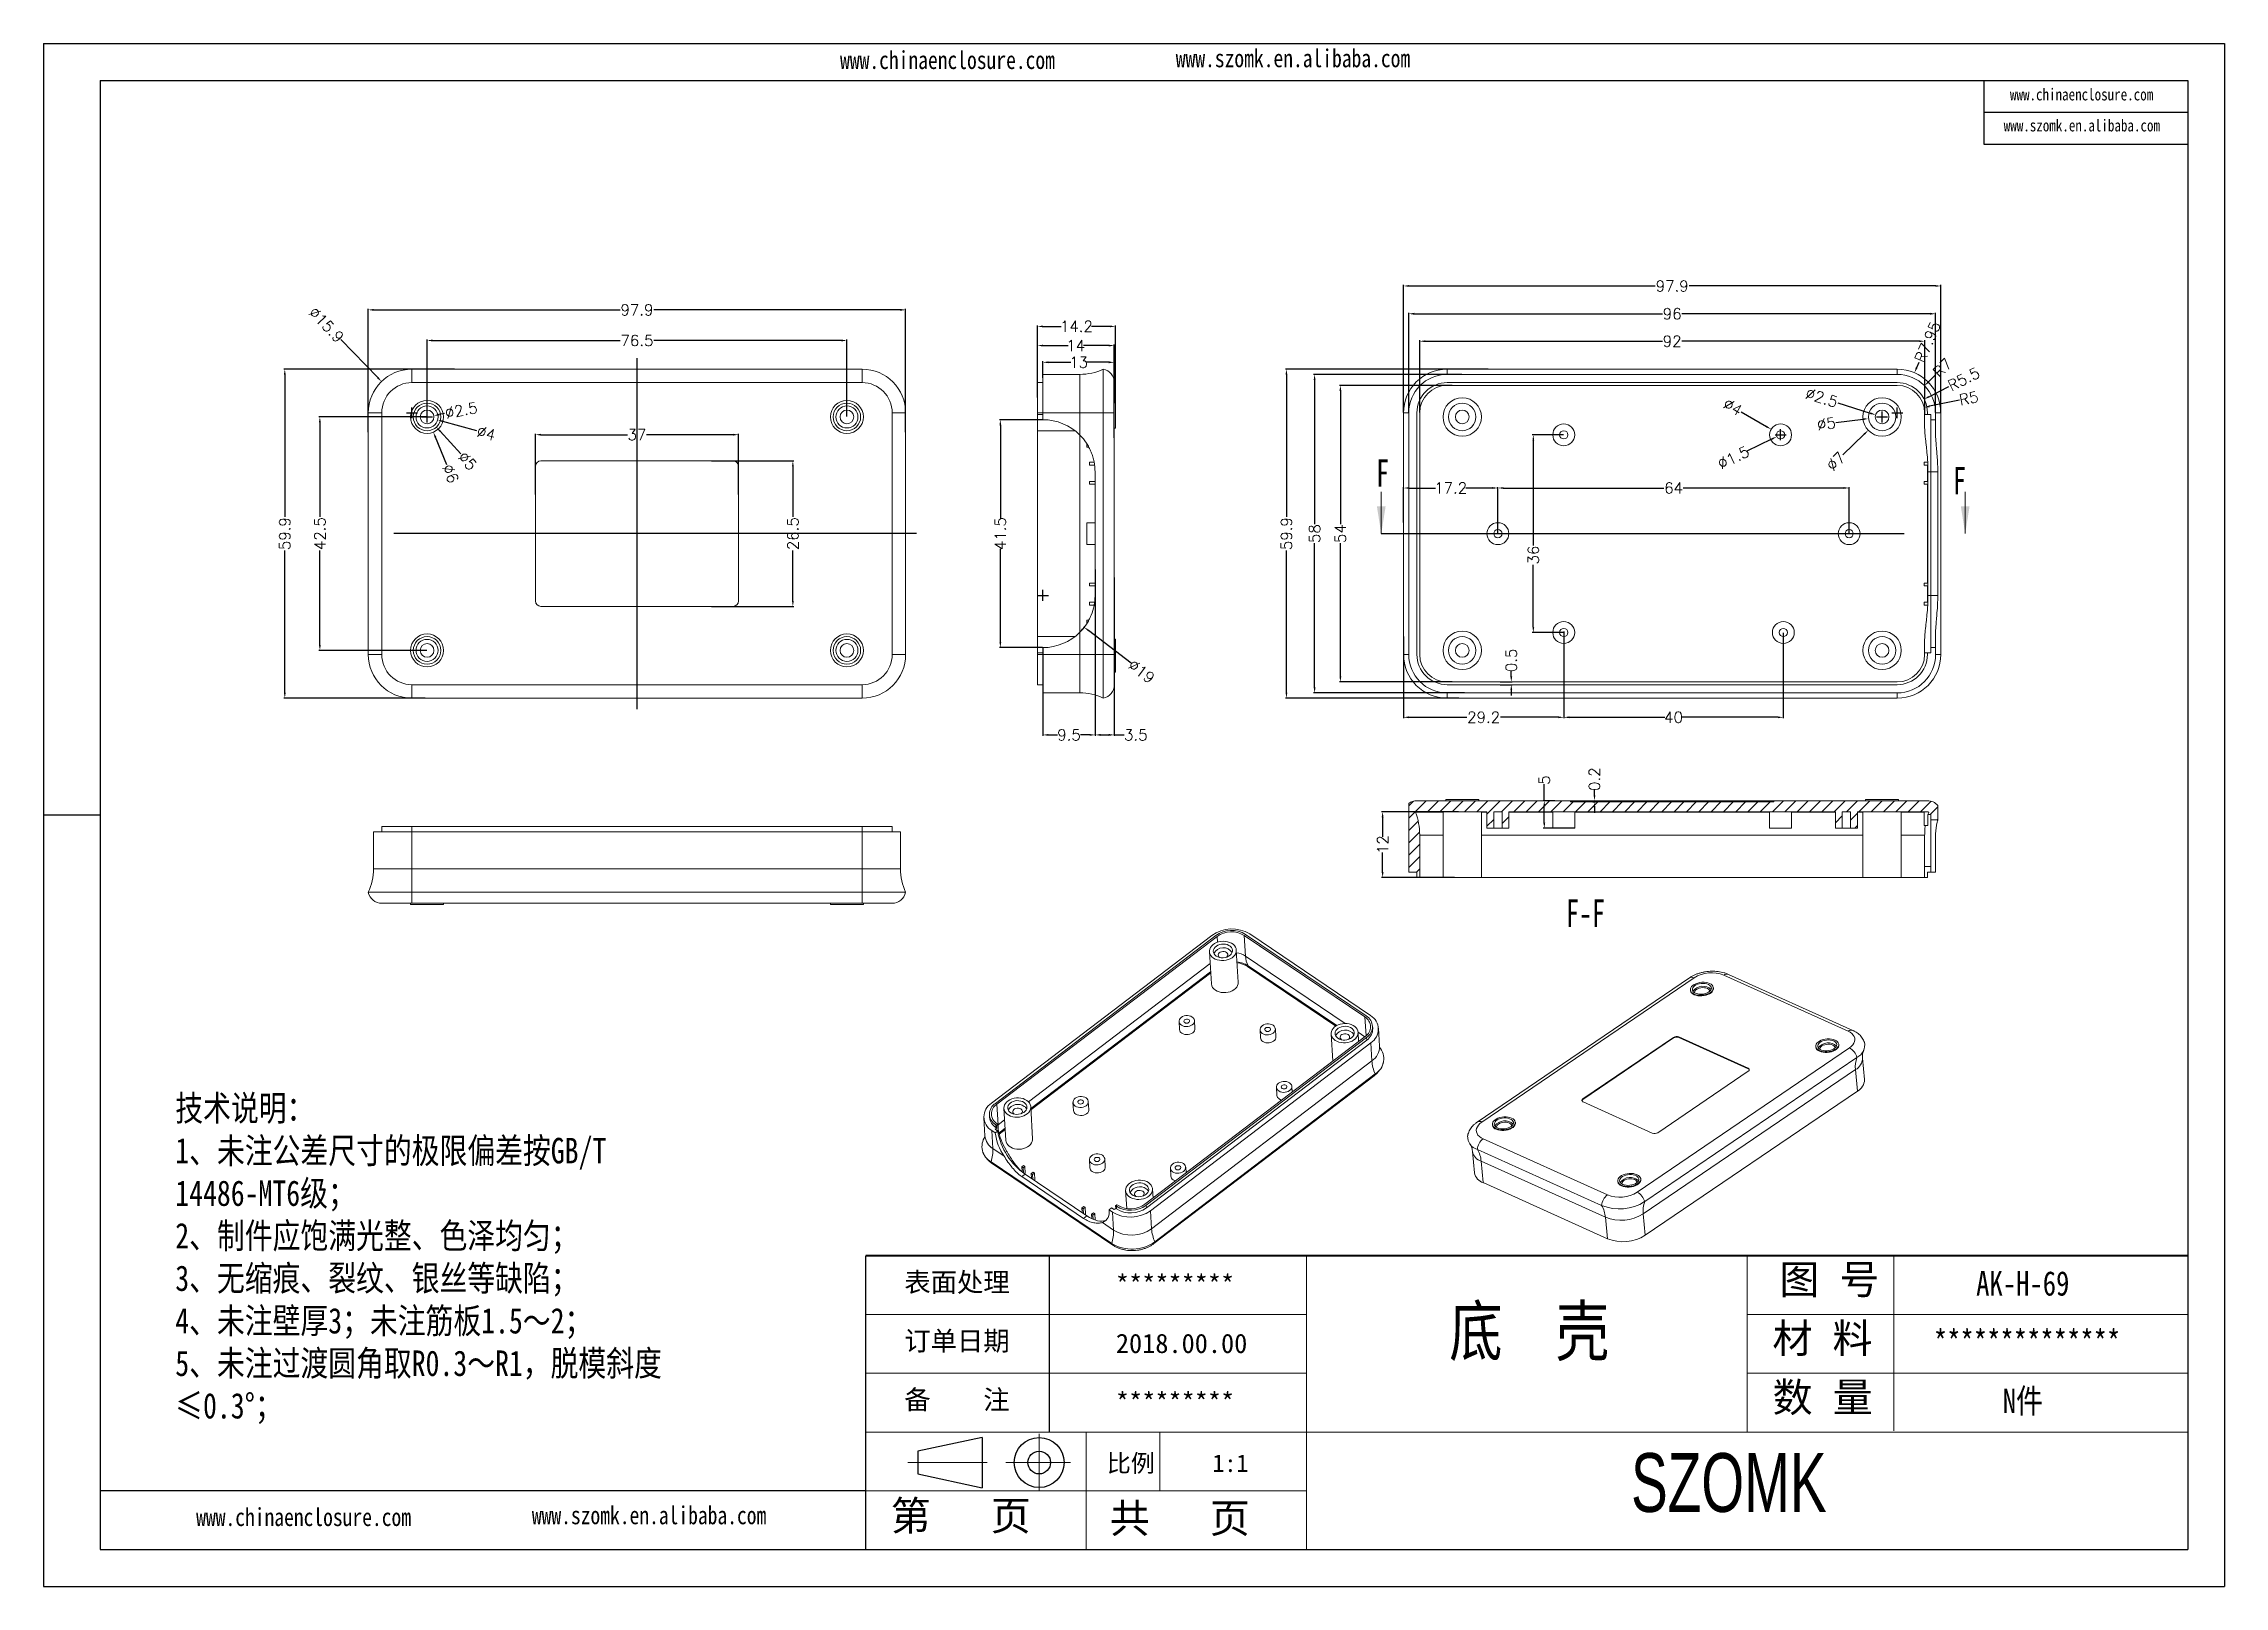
# Model space of a CAD drawing. Header units: inches. Extents: x 1309 to 2377, y 1126 to 1407.
# Drawn here: x 1308.7 to 1706, y 1125.7 to 1406.6 of the extents above; entities that cross this region are included whole.
import ezdxf

# ---------------------------------------------------------------- set-up
doc = ezdxf.new("R2010")
doc.units = ezdxf.units.IN
doc.header["$LTSCALE"] = 15
doc.linetypes.add('CENTER2', pattern=[28.575, 19.05, -3.175, 3.175, -3.175])
doc.linetypes.add('PHANTOM', pattern=[12.7, 6.35, -1.27, 1.27, -1.27, 1.27, -1.27])
doc.layers.add('文字', color=81, linetype='Continuous')
for name, color, linetype, lineweight in [('粗实线', 7, 'Continuous', 30), ('细实线', 3, 'Continuous', 9), ('细点划线', 2, 'CENTER2', 9)]:
    doc.layers.add(name, color=color, linetype=linetype, lineweight=lineweight)
doc.styles.add('SLDTEXTSTYLE6', font='TXT', dxfattribs={"width": 0.7})
doc.styles.get("Standard").update_dxf_attribs({"font": 'txt', "bigfont": 'gbcbig.shx'})
doc.styles.add('宋体', font='', dxfattribs={"width": 0.8, "height": 3.5})
doc.styles.add('长仿宋', font='', dxfattribs={"width": 0.7, "height": 4})
doc.styles.get('宋体').set_extended_font_data('SimSun')
doc.styles.get('长仿宋').set_extended_font_data('SimSun')
doc.dimstyles.new('2.5', dxfattribs={"dimtxt": 2, "dimasz": 1, "dimexe": 0.18, "dimexo": 0.0625, "dimgap": 0.09, "dimtad": 0, "dimdsep": 46, "dimtxsty": 'Standard', "dimcen": 1, "dimclrd": 3, "dimclre": 3, "dimadec": 0, "dimazin": 2, "dimtfac": 1, "dimtofl": 0, "dimtmove": 0, "dimatfit": 3, "dimfxl": 0, "dimtolj": 1, "dimtzin": 0, "dimarcsym": 0})

msp = doc.modelspace()

# ---------------------------------------------------------------- texts
at = {"color": 7, "linetype": 'Continuous', "char_height": 5, "attachment_point": 1, "style": 'SLDTEXTSTYLE6'}
for s, insert in [('F', (1551.446, 1330.884)), ('F', (1656.524, 1329.498)), ('F-F', (1586.019, 1250.753))]:
    msp.add_mtext(s, dxfattribs=dict(at, insert=insert))
at = {"char_height": 3.51946, "width": 2000.2844, "attachment_point": 1}
for s, insert in [('{\\fSimHei|b0|i0|c134|p49;表面处理}', (1465.485, 1182.817)), ('{\\fSimHei|b0|i0|c134|p49;*********}', (1504.032, 1182.364)), ('{\\fSimHei|b0|i0|c134|p49;订单日期}', (1465.485, 1172.115)), ('{\\fSimHei|b0|i0|c134|p49;2018.00.00}', (1504.032, 1171.663)), ('{\\fSimHei|b0|i0|c134|p49;备    注}', (1465.485, 1161.413)), ('{\\fSimHei|b0|i0|c134|p49;*********}', (1504.032, 1160.961))]:
    msp.add_mtext(s, dxfattribs=dict(at, insert=insert))
at = {"layer": '文字', "color": 0, "attachment_point": 1, "style": '宋体'}
for s, insert, char_height, width in [('www.chinaenclosure.com', (1453.779, 1405.23), 3.26998, 57.45049), ('www.szomk.en.alibaba.com', (1514.942, 1405.553), 3.26998, 57.45049), ('www.chinaenclosure.com', (1666.923, 1398.419), 2.17999, 38.30032), ('www.szomk.en.alibaba.com', (1665.784, 1392.773), 2.17999, 38.30032), ('{\\H1.111x;技术说明：\\P1、未注公差尺寸的极限偏差按GB/T 14486-MT6级；\\P2、制件应饱满光整、色泽均匀；\\P3、无缩痕、裂纹、银丝等缺陷；\\P4、未注壁厚3；未注筋板1.5～2；\\P5、未注过渡圆角取R0.3～R1，脱模斜度≤0.3%%D；}', (1332.668, 1215.065), 4.18038, 94.16051), ('{\\H1.111x;AK-H-69}', (1660.76, 1183.059), 4.01316, 46.39667), ('底  壳', (1564.747, 1176.615), 8.9181, 114.0152), ('{\\H1.111x;**************}', (1653.04, 1172.357), 4.01316, 46.39667), ('{\\H1.111x;N件}', (1665.614, 1161.655), 4.01316, 46.39667), ('www.szomk.en.alibaba.com', (1397.632, 1140.239), 3.26998, 57.45049), ('www.chinaenclosure.com', (1336.469, 1139.915), 3.26998, 57.45049)]:
    msp.add_mtext(s, dxfattribs=dict(at, insert=insert, char_height=char_height, width=width))
at = {"layer": '粗实线', "insert": (1597.889, 1149.917), "char_height": 10.70177, "width": 120.00972, "attachment_point": 1, "style": '长仿宋'}
msp.add_mtext('{\\fSTXinwei|b0|i0|c134|p2;SZOMK}', dxfattribs=at)
at = {"layer": '细实线', "color": 7, "attachment_point": 1}
for s, insert, char_height, width in [('{\\fSimSun|b0|i0|c134|p54;图 号}', (1624.916, 1184.23), 5.35088, 26.75442), ('{\\fSimSun|b0|i0|c134|p54;材 料   }', (1623.647, 1173.528), 5.35088, 26.75442), ('{\\fSimSun|b0|i0|c134|p54;数 量}', (1623.673, 1162.773), 5.35088, 24.17597), ('{\\fSimSun|b0|i0|c134|p54;比例}', (1502.382, 1149.696), 3.21053, 14.09323), ('{\\fSimSun|b0|i0|c134|p54;1:1}', (1521.612, 1149.696), 3.21053, 14.09323), ('{\\fSimSun|b0|i0|c134|p54;第   页}', (1463.008, 1141.208), 5.35088, 40.13162), ('{\\fSimSun|b0|i0|c134|p54; 共   页}', (1499.292, 1140.753), 5.35088, 40.13162)]:
    msp.add_mtext(s, dxfattribs=dict(at, insert=insert, char_height=char_height, width=width))

# ---------------------------------------------------------------- blocks, each defined once
blk = doc.blocks.new('*D83')
at = {"color": 3, "lineweight": -2, "transparency": 16777216}
for p, q in [((1367.83, 1335.82), (1367.83, 1358.28)), ((1368.83, 1358.1), (1413.69, 1358.1)), ((1464.73, 1358.1), (1419.87, 1358.1)), ((1465.73, 1335.82), (1465.73, 1358.28))]:
    blk.add_line(p, q, dxfattribs=at)
at = {"color": 3, "transparency": 16777216}
for points in [[(1368.83, 1358.27), (1368.83, 1357.93), (1367.83, 1358.1)], [(1464.73, 1358.27), (1464.73, 1357.93), (1465.73, 1358.1)]]:
    blk.add_solid(points, dxfattribs=at)
at = {"layer": 'Defpoints', "color": 0, "transparency": 16777216}
for p in [(1367.83, 1358.1), (1367.83, 1335.76), (1465.73, 1335.76)]:
    blk.add_point(p, dxfattribs=at)
at = {"color": 0, "transparency": 16777216, "insert": (1416.78, 1358.1), "char_height": 2, "attachment_point": 5}
blk.add_mtext('\\A1;97.9', dxfattribs=at)
blk = doc.blocks.new('*D84')
at = {"color": 3, "lineweight": -2, "transparency": 16777216}
for p, q in [((1378.53, 1338.66), (1378.53, 1352.7)), ((1379.53, 1352.52), (1413.69, 1352.52)), ((1454.03, 1352.52), (1419.87, 1352.52)), ((1455.03, 1338.66), (1455.03, 1352.7))]:
    blk.add_line(p, q, dxfattribs=at)
at = {"color": 3, "transparency": 16777216}
for points in [[(1379.53, 1352.69), (1379.53, 1352.35), (1378.53, 1352.52)], [(1454.03, 1352.69), (1454.03, 1352.35), (1455.03, 1352.52)]]:
    blk.add_solid(points, dxfattribs=at)
at = {"layer": 'Defpoints', "color": 0, "transparency": 16777216}
for p in [(1455.03, 1352.52), (1378.53, 1338.6), (1455.03, 1338.6)]:
    blk.add_point(p, dxfattribs=at)
at = {"color": 0, "transparency": 16777216, "insert": (1416.78, 1352.52), "char_height": 2, "attachment_point": 5}
blk.add_mtext('\\A1;76.5', dxfattribs=at)
blk = doc.blocks.new('*D86')
at = {"color": 3, "lineweight": -2, "transparency": 16777216}
for p, q in [((1398.28, 1324.47), (1398.28, 1335.55)), ((1399.28, 1335.37), (1415.03, 1335.37)), ((1434.28, 1335.37), (1418.54, 1335.37)), ((1435.28, 1324.47), (1435.28, 1335.55))]:
    blk.add_line(p, q, dxfattribs=at)
at = {"color": 3, "transparency": 16777216}
for points in [[(1399.28, 1335.53), (1399.28, 1335.2), (1398.28, 1335.37)], [(1434.28, 1335.53), (1434.28, 1335.2), (1435.28, 1335.37)]]:
    blk.add_solid(points, dxfattribs=at)
at = {"layer": 'Defpoints', "color": 0, "transparency": 16777216}
for p in [(1435.28, 1335.37), (1398.28, 1324.4), (1435.28, 1324.4)]:
    blk.add_point(p, dxfattribs=at)
at = {"color": 0, "transparency": 16777216, "insert": (1416.78, 1335.37), "char_height": 2, "attachment_point": 5}
blk.add_mtext('\\A1;37', dxfattribs=at)
blk = doc.blocks.new('*D87')
at = {"color": 3, "lineweight": -2, "transparency": 16777216}
for p, q in [((1430.33, 1330.6), (1445.36, 1330.6)), ((1445.18, 1329.6), (1445.18, 1320.44)), ((1445.18, 1305.1), (1445.18, 1314.26)), ((1430.33, 1304.1), (1445.36, 1304.1))]:
    blk.add_line(p, q, dxfattribs=at)
at = {"color": 3, "transparency": 16777216}
for points in [[(1445.02, 1329.6), (1445.35, 1329.6), (1445.18, 1330.6)], [(1445.02, 1305.1), (1445.35, 1305.1), (1445.18, 1304.1)]]:
    blk.add_solid(points, dxfattribs=at)
at = {"layer": 'Defpoints', "color": 0, "transparency": 16777216}
for p in [(1430.27, 1330.6), (1430.27, 1304.1), (1445.18, 1304.1)]:
    blk.add_point(p, dxfattribs=at)
at = {"color": 0, "transparency": 16777216, "insert": (1445.18, 1317.35), "char_height": 2, "attachment_point": 5, "rotation": 90}
blk.add_mtext('\\A1;26.5', dxfattribs=at)
blk = doc.blocks.new('*D88')
at = {"color": 3, "lineweight": -2, "transparency": 16777216}
for p, q in [((1378.47, 1338.6), (1358.83, 1338.6)), ((1359.01, 1337.6), (1359.01, 1320.44)), ((1359.01, 1297.1), (1359.01, 1314.26)), ((1378.47, 1296.1), (1358.83, 1296.1))]:
    blk.add_line(p, q, dxfattribs=at)
at = {"color": 3, "transparency": 16777216}
for points in [[(1358.84, 1337.6), (1359.18, 1337.6), (1359.01, 1338.6)], [(1358.84, 1297.1), (1359.18, 1297.1), (1359.01, 1296.1)]]:
    blk.add_solid(points, dxfattribs=at)
at = {"layer": 'Defpoints', "color": 0, "transparency": 16777216}
for p in [(1359.01, 1338.6), (1378.53, 1338.6), (1378.53, 1296.1)]:
    blk.add_point(p, dxfattribs=at)
at = {"color": 0, "transparency": 16777216, "insert": (1359.01, 1317.35), "char_height": 2, "attachment_point": 5, "rotation": 90}
blk.add_mtext('\\A1;42.5', dxfattribs=at)
blk = doc.blocks.new('*D90')
at = {"color": 3, "lineweight": -2, "transparency": 16777216}
for p, q in [((1383.56, 1347.3), (1352.44, 1347.3)), ((1352.62, 1346.3), (1352.62, 1320.44)), ((1352.62, 1288.4), (1352.62, 1314.26)), ((1378.21, 1287.4), (1352.44, 1287.4))]:
    blk.add_line(p, q, dxfattribs=at)
at = {"color": 3, "transparency": 16777216}
for points in [[(1352.46, 1346.3), (1352.79, 1346.3), (1352.62, 1347.3)], [(1352.46, 1288.4), (1352.79, 1288.4), (1352.62, 1287.4)]]:
    blk.add_solid(points, dxfattribs=at)
at = {"layer": 'Defpoints', "color": 0, "transparency": 16777216}
for p in [(1352.62, 1347.3), (1383.62, 1347.3), (1378.28, 1287.4)]:
    blk.add_point(p, dxfattribs=at)
at = {"color": 0, "transparency": 16777216, "insert": (1352.62, 1317.35), "char_height": 2, "attachment_point": 5, "rotation": 90}
blk.add_mtext('\\A1;59.9', dxfattribs=at)
blk = doc.blocks.new('*D91')
at = {"color": 3, "lineweight": -2, "transparency": 16777216}
for p, q in [((1378.53, 1337.6), (1378.53, 1339.6)), ((1381.73, 1339.21), (1380.74, 1339.02)), ((1377.53, 1338.6), (1379.53, 1338.6))]:
    blk.add_line(p, q, dxfattribs=at)
at = {"color": 3, "transparency": 16777216}
blk.add_solid([(1380.71, 1339.18), (1380.77, 1338.86), (1379.76, 1338.83)], dxfattribs=at)
at = {"layer": 'Defpoints', "color": 0, "transparency": 16777216}
for p in [(1377.31, 1338.36), (1379.76, 1338.83)]:
    blk.add_point(p, dxfattribs=at)
at = {"color": 0, "transparency": 16777216, "insert": (1384.76, 1339.79), "char_height": 2, "attachment_point": 5, "rotation": 10.8178}
blk.add_mtext('\\A1;∅2.5', dxfattribs=at)
blk = doc.blocks.new('*D92')
at = {"color": 3, "lineweight": -2, "transparency": 16777216}
for p, q in [((1378.53, 1337.6), (1378.53, 1339.6)), ((1377.53, 1338.6), (1379.53, 1338.6)), ((1387.63, 1336.1), (1381.43, 1337.8))]:
    blk.add_line(p, q, dxfattribs=at)
at = {"color": 3, "transparency": 16777216}
blk.add_solid([(1381.47, 1337.96), (1381.38, 1337.64), (1380.46, 1338.07)], dxfattribs=at)
at = {"layer": 'Defpoints', "color": 0, "transparency": 16777216}
for p in [(1376.6, 1339.13), (1380.46, 1338.07)]:
    blk.add_point(p, dxfattribs=at)
at = {"color": 0, "transparency": 16777216, "insert": (1389.33, 1335.63), "char_height": 2, "attachment_point": 5, "rotation": 344.6359}
blk.add_mtext('\\A1;∅4', dxfattribs=at)
blk = doc.blocks.new('*D93')
at = {"color": 3, "lineweight": -2, "transparency": 16777216}
for p, q in [((1378.53, 1337.6), (1378.53, 1339.6)), ((1377.53, 1338.6), (1379.53, 1338.6)), ((1384.7, 1331.88), (1380.9, 1336.02))]:
    blk.add_line(p, q, dxfattribs=at)
at = {"color": 3, "transparency": 16777216}
blk.add_solid([(1381.02, 1336.13), (1380.78, 1335.91), (1380.22, 1336.76)], dxfattribs=at)
at = {"layer": 'Defpoints', "color": 0, "transparency": 16777216}
for p in [(1376.84, 1340.44), (1380.22, 1336.76)]:
    blk.add_point(p, dxfattribs=at)
at = {"color": 0, "transparency": 16777216, "insert": (1385.89, 1330.59), "char_height": 2, "attachment_point": 5, "rotation": 312.5715}
blk.add_mtext('\\A1;∅5', dxfattribs=at)
blk = doc.blocks.new('*D94')
at = {"color": 3, "lineweight": -2, "transparency": 16777216}
for p, q in [((1378.53, 1337.6), (1378.53, 1339.6)), ((1377.53, 1338.6), (1379.53, 1338.6)), ((1382.14, 1329.9), (1380.07, 1334.9))]:
    blk.add_line(p, q, dxfattribs=at)
at = {"color": 3, "transparency": 16777216}
blk.add_solid([(1380.22, 1334.97), (1379.91, 1334.84), (1379.68, 1335.83)], dxfattribs=at)
at = {"layer": 'Defpoints', "color": 0, "transparency": 16777216}
for p in [(1377.38, 1341.37), (1379.68, 1335.83)]:
    blk.add_point(p, dxfattribs=at)
at = {"color": 0, "transparency": 16777216, "insert": (1382.81, 1328.28), "char_height": 2, "attachment_point": 5, "rotation": 292.536}
blk.add_mtext('\\A1;∅6', dxfattribs=at)
blk = doc.blocks.new('*D95')
at = {"color": 3, "lineweight": -2, "transparency": 16777216}
for p, q in [((1489.74, 1342.16), (1489.74, 1351.78)), ((1490.74, 1351.6), (1495.31, 1351.6)), ((1502.74, 1351.6), (1498.16, 1351.6)), ((1503.74, 1334.8), (1503.74, 1351.78))]:
    blk.add_line(p, q, dxfattribs=at)
at = {"color": 3, "transparency": 16777216}
for points in [[(1490.74, 1351.76), (1490.74, 1351.43), (1489.74, 1351.6)], [(1502.74, 1351.76), (1502.74, 1351.43), (1503.74, 1351.6)]]:
    blk.add_solid(points, dxfattribs=at)
at = {"layer": 'Defpoints', "color": 0, "transparency": 16777216}
for p in [(1503.74, 1351.6), (1489.74, 1342.1), (1503.74, 1334.73)]:
    blk.add_point(p, dxfattribs=at)
at = {"color": 0, "transparency": 16777216, "insert": (1496.74, 1351.6), "char_height": 2, "attachment_point": 5}
blk.add_mtext('\\A1;14', dxfattribs=at)
blk = doc.blocks.new('*D96')
at = {"color": 3, "lineweight": -2, "transparency": 16777216}
for p, q in [((1489.74, 1342.22), (1489.74, 1355.27)), ((1490.74, 1355.09), (1494.08, 1355.09)), ((1502.94, 1355.09), (1499.59, 1355.09)), ((1503.94, 1341.11), (1503.94, 1355.27))]:
    blk.add_line(p, q, dxfattribs=at)
at = {"color": 3, "transparency": 16777216}
for points in [[(1490.74, 1355.25), (1490.74, 1354.92), (1489.74, 1355.09)], [(1502.94, 1355.25), (1502.94, 1354.92), (1503.94, 1355.09)]]:
    blk.add_solid(points, dxfattribs=at)
at = {"layer": 'Defpoints', "color": 0, "transparency": 16777216}
for p in [(1489.74, 1355.09), (1489.74, 1342.16), (1503.94, 1341.05)]:
    blk.add_point(p, dxfattribs=at)
at = {"color": 0, "transparency": 16777216, "insert": (1496.84, 1355.09), "char_height": 2, "attachment_point": 5}
blk.add_mtext('\\A1;14.2', dxfattribs=at)
blk = doc.blocks.new('*D97')
at = {"color": 3, "lineweight": -2, "transparency": 16777216}
for p, q in [((1490.74, 1345.73), (1490.74, 1348.73)), ((1491.74, 1348.55), (1495.81, 1348.55)), ((1502.74, 1348.55), (1498.66, 1348.55)), ((1503.74, 1343.35), (1503.74, 1348.73))]:
    blk.add_line(p, q, dxfattribs=at)
at = {"color": 3, "transparency": 16777216}
for points in [[(1491.74, 1348.72), (1491.74, 1348.38), (1490.74, 1348.55)], [(1502.74, 1348.72), (1502.74, 1348.38), (1503.74, 1348.55)]]:
    blk.add_solid(points, dxfattribs=at)
at = {"layer": 'Defpoints', "color": 0, "transparency": 16777216}
for p in [(1490.74, 1348.55), (1490.74, 1345.67), (1503.74, 1343.29)]:
    blk.add_point(p, dxfattribs=at)
at = {"color": 0, "transparency": 16777216, "insert": (1497.24, 1348.55), "char_height": 2, "attachment_point": 5}
blk.add_mtext('\\A1;13', dxfattribs=at)
blk = doc.blocks.new('*D98')
at = {"color": 3, "lineweight": -2, "transparency": 16777216}
for p, q in [((1500.24, 1309.59), (1500.24, 1280.52)), ((1490.74, 1296.54), (1490.74, 1280.52)), ((1491.74, 1280.7), (1493.4, 1280.7)), ((1499.24, 1280.7), (1497.58, 1280.7))]:
    blk.add_line(p, q, dxfattribs=at)
at = {"color": 3, "transparency": 16777216}
for points in [[(1491.74, 1280.87), (1491.74, 1280.53), (1490.74, 1280.7)], [(1499.24, 1280.87), (1499.24, 1280.53), (1500.24, 1280.7)]]:
    blk.add_solid(points, dxfattribs=at)
at = {"layer": 'Defpoints', "color": 0, "transparency": 16777216}
for p in [(1500.24, 1309.65), (1490.74, 1296.6), (1500.24, 1280.7)]:
    blk.add_point(p, dxfattribs=at)
at = {"color": 0, "transparency": 16777216, "insert": (1495.49, 1280.7), "char_height": 2, "attachment_point": 5}
blk.add_mtext('\\A1;9.5', dxfattribs=at)
blk = doc.blocks.new('*D99')
at = {"color": 3, "lineweight": -2, "transparency": 16777216}
for p, q in [((1500.24, 1310.82), (1500.24, 1280.52)), ((1503.74, 1309.39), (1503.74, 1280.52)), ((1501.24, 1280.7), (1502.74, 1280.7)), ((1503.74, 1280.7), (1505.57, 1280.7))]:
    blk.add_line(p, q, dxfattribs=at)
at = {"color": 3, "transparency": 16777216}
for points in [[(1501.24, 1280.87), (1501.24, 1280.53), (1500.24, 1280.7)], [(1502.74, 1280.87), (1502.74, 1280.53), (1503.74, 1280.7)]]:
    blk.add_solid(points, dxfattribs=at)
at = {"layer": 'Defpoints', "color": 0, "transparency": 16777216}
for p in [(1500.24, 1310.88), (1503.74, 1309.45), (1500.24, 1280.7)]:
    blk.add_point(p, dxfattribs=at)
at = {"color": 0, "transparency": 16777216, "insert": (1507.66, 1280.7), "char_height": 2, "attachment_point": 5}
blk.add_mtext('\\A1;3.5', dxfattribs=at)
blk = doc.blocks.new('*D100')
at = {"color": 3, "lineweight": -2, "transparency": 16777216}
for p, q in [((1582.08, 1268.72), (1582.08, 1271.72)), ((1583.98, 1268.72), (1581.9, 1268.72)), ((1582.08, 1264.72), (1582.08, 1267.72)), ((1587.57, 1263.72), (1581.9, 1263.72))]:
    blk.add_line(p, q, dxfattribs=at)
at = {"color": 3, "transparency": 16777216}
for points in [[(1581.91, 1267.72), (1582.25, 1267.72), (1582.08, 1268.72)], [(1581.91, 1264.72), (1582.25, 1264.72), (1582.08, 1263.72)]]:
    blk.add_solid(points, dxfattribs=at)
at = {"layer": 'Defpoints', "color": 0, "transparency": 16777216}
for p in [(1582.08, 1268.72), (1584.04, 1268.72), (1587.63, 1263.72)]:
    blk.add_point(p, dxfattribs=at)
at = {"color": 0, "transparency": 16777216, "insert": (1582.08, 1272.47), "char_height": 2, "attachment_point": 5, "rotation": 90}
blk.add_mtext('\\A1;5', dxfattribs=at)
blk = doc.blocks.new('*D101')
at = {"color": 3, "lineweight": -2, "transparency": 16777216}
for p, q in [((1590.91, 1268.72), (1591.4, 1268.72)), ((1590.91, 1268.52), (1591.4, 1268.52)), ((1591.22, 1269.72), (1591.22, 1270.72)), ((1591.22, 1267.52), (1591.22, 1266.52))]:
    blk.add_line(p, q, dxfattribs=at)
at = {"color": 3, "transparency": 16777216}
for points in [[(1591.06, 1269.72), (1591.39, 1269.72), (1591.22, 1268.72)], [(1591.06, 1267.52), (1591.39, 1267.52), (1591.22, 1268.52)]]:
    blk.add_solid(points, dxfattribs=at)
at = {"layer": 'Defpoints', "color": 0, "transparency": 16777216}
for p in [(1590.84, 1268.72), (1590.84, 1268.52), (1591.22, 1268.72)]:
    blk.add_point(p, dxfattribs=at)
at = {"color": 0, "transparency": 16777216, "insert": (1591.22, 1272.64), "char_height": 2, "attachment_point": 5, "rotation": 90}
blk.add_mtext('\\A1;0.2', dxfattribs=at)
blk = doc.blocks.new('*D102')
at = {"color": 3, "lineweight": -2, "transparency": 16777216}
for p, q in [((1566.47, 1266.72), (1552.45, 1266.72)), ((1552.63, 1265.72), (1552.63, 1262.14)), ((1552.63, 1255.72), (1552.63, 1259.29)), ((1565.73, 1254.72), (1552.45, 1254.72))]:
    blk.add_line(p, q, dxfattribs=at)
at = {"color": 3, "transparency": 16777216}
for points in [[(1552.46, 1265.72), (1552.79, 1265.72), (1552.63, 1266.72)], [(1552.46, 1255.72), (1552.79, 1255.72), (1552.63, 1254.72)]]:
    blk.add_solid(points, dxfattribs=at)
at = {"layer": 'Defpoints', "color": 0, "transparency": 16777216}
for p in [(1552.63, 1266.72), (1566.53, 1266.72), (1565.8, 1254.72)]:
    blk.add_point(p, dxfattribs=at)
at = {"color": 0, "transparency": 16777216, "insert": (1552.63, 1260.72), "char_height": 2, "attachment_point": 5, "rotation": 90}
blk.add_mtext('\\A1;12', dxfattribs=at)
blk = doc.blocks.new('*D104')
at = {"color": 3, "lineweight": -2, "transparency": 16777216}
for p, q in [((1585.57, 1335.35), (1579.9, 1335.35)), ((1580.08, 1334.35), (1580.08, 1315.21)), ((1580.08, 1300.35), (1580.08, 1311.7)), ((1585.57, 1299.35), (1579.9, 1299.35))]:
    blk.add_line(p, q, dxfattribs=at)
at = {"color": 3, "transparency": 16777216}
for points in [[(1579.92, 1334.35), (1580.25, 1334.35), (1580.08, 1335.35)], [(1579.92, 1300.35), (1580.25, 1300.35), (1580.08, 1299.35)]]:
    blk.add_solid(points, dxfattribs=at)
at = {"layer": 'Defpoints', "color": 0, "transparency": 16777216}
for p in [(1585.63, 1335.35), (1580.08, 1299.35), (1585.63, 1299.35)]:
    blk.add_point(p, dxfattribs=at)
at = {"color": 0, "transparency": 16777216, "insert": (1580.08, 1313.46), "char_height": 2, "attachment_point": 5, "rotation": 90}
blk.add_mtext('\\A1;36', dxfattribs=at)
blk = doc.blocks.new('*D105')
at = {"color": 3, "lineweight": -2, "transparency": 16777216}
for p, q in [((1565.28, 1344.35), (1544.75, 1344.35)), ((1544.93, 1343.35), (1544.93, 1319.1)), ((1544.93, 1291.35), (1544.93, 1315.59)), ((1565.28, 1290.35), (1544.75, 1290.35))]:
    blk.add_line(p, q, dxfattribs=at)
at = {"color": 3, "transparency": 16777216}
for points in [[(1544.77, 1343.35), (1545.1, 1343.35), (1544.93, 1344.35)], [(1544.77, 1291.35), (1545.1, 1291.35), (1544.93, 1290.35)]]:
    blk.add_solid(points, dxfattribs=at)
at = {"layer": 'Defpoints', "color": 0, "transparency": 16777216}
for p in [(1544.93, 1344.35), (1565.34, 1344.35), (1565.34, 1290.35)]:
    blk.add_point(p, dxfattribs=at)
at = {"color": 0, "transparency": 16777216, "insert": (1544.93, 1317.35), "char_height": 2, "attachment_point": 5, "rotation": 90}
blk.add_mtext('\\A1;54', dxfattribs=at)
blk = doc.blocks.new('*D106')
at = {"color": 3, "lineweight": -2, "transparency": 16777216}
for p, q in [((1576.07, 1291.35), (1576.07, 1292.35)), ((1574.05, 1290.35), (1576.25, 1290.35)), ((1574.05, 1289.85), (1576.25, 1289.85)), ((1576.07, 1288.85), (1576.07, 1287.85))]:
    blk.add_line(p, q, dxfattribs=at)
at = {"color": 3, "transparency": 16777216}
for points in [[(1575.9, 1291.35), (1576.24, 1291.35), (1576.07, 1290.35)], [(1575.9, 1288.85), (1576.24, 1288.85), (1576.07, 1289.85)]]:
    blk.add_solid(points, dxfattribs=at)
at = {"layer": 'Defpoints', "color": 0, "transparency": 16777216}
for p in [(1573.99, 1290.35), (1573.99, 1289.85), (1576.07, 1290.35)]:
    blk.add_point(p, dxfattribs=at)
at = {"color": 0, "transparency": 16777216, "insert": (1576.07, 1294.27), "char_height": 2, "attachment_point": 5, "rotation": 90}
blk.add_mtext('\\A1;0.5', dxfattribs=at)
blk = doc.blocks.new('*D107')
at = {"color": 3, "lineweight": -2, "transparency": 16777216}
for p, q in [((1567.05, 1346.35), (1540.06, 1346.35)), ((1540.24, 1345.35), (1540.24, 1319.1)), ((1540.24, 1289.35), (1540.24, 1315.59)), ((1567.56, 1288.35), (1540.06, 1288.35))]:
    blk.add_line(p, q, dxfattribs=at)
at = {"color": 3, "transparency": 16777216}
for points in [[(1540.07, 1345.35), (1540.41, 1345.35), (1540.24, 1346.35)], [(1540.07, 1289.35), (1540.41, 1289.35), (1540.24, 1288.35)]]:
    blk.add_solid(points, dxfattribs=at)
at = {"layer": 'Defpoints', "color": 0, "transparency": 16777216}
for p in [(1540.24, 1346.35), (1567.11, 1346.35), (1567.62, 1288.35)]:
    blk.add_point(p, dxfattribs=at)
at = {"color": 0, "transparency": 16777216, "insert": (1540.24, 1317.35), "char_height": 2, "attachment_point": 5, "rotation": 90}
blk.add_mtext('\\A1;58', dxfattribs=at)
blk = doc.blocks.new('*D108')
at = {"color": 3, "lineweight": -2, "transparency": 16777216}
for p, q in [((1571.84, 1347.3), (1534.92, 1347.3)), ((1535.1, 1346.3), (1535.1, 1320.44)), ((1535.1, 1288.4), (1535.1, 1314.26)), ((1566.51, 1287.4), (1534.92, 1287.4))]:
    blk.add_line(p, q, dxfattribs=at)
at = {"color": 3, "transparency": 16777216}
for points in [[(1534.94, 1346.3), (1535.27, 1346.3), (1535.1, 1347.3)], [(1534.94, 1288.4), (1535.27, 1288.4), (1535.1, 1287.4)]]:
    blk.add_solid(points, dxfattribs=at)
at = {"layer": 'Defpoints', "color": 0, "transparency": 16777216}
for p in [(1535.1, 1347.3), (1571.9, 1347.3), (1566.57, 1287.4)]:
    blk.add_point(p, dxfattribs=at)
at = {"color": 0, "transparency": 16777216, "insert": (1535.1, 1317.35), "char_height": 2, "attachment_point": 5, "rotation": 90}
blk.add_mtext('\\A1;59.9', dxfattribs=at)
blk = doc.blocks.new('*D111')
at = {"color": 3, "lineweight": -2, "transparency": 16777216}
for p, q in [((1585.63, 1299.54), (1585.63, 1283.73)), ((1556.43, 1298.63), (1556.43, 1283.73)), ((1557.43, 1283.91), (1567.94, 1283.91)), ((1584.63, 1283.91), (1574.12, 1283.91))]:
    blk.add_line(p, q, dxfattribs=at)
at = {"color": 3, "transparency": 16777216}
for points in [[(1557.43, 1284.07), (1557.43, 1283.74), (1556.43, 1283.91)], [(1584.63, 1284.07), (1584.63, 1283.74), (1585.63, 1283.91)]]:
    blk.add_solid(points, dxfattribs=at)
at = {"layer": 'Defpoints', "color": 0, "transparency": 16777216}
for p in [(1585.63, 1299.6), (1556.43, 1298.7), (1585.63, 1283.91)]:
    blk.add_point(p, dxfattribs=at)
at = {"color": 0, "transparency": 16777216, "insert": (1571.03, 1283.91), "char_height": 2, "attachment_point": 5}
blk.add_mtext('\\A1;29.2', dxfattribs=at)
blk = doc.blocks.new('*D113')
at = {"color": 3, "lineweight": -2, "transparency": 16777216}
for p, q in [((1556.43, 1319.37), (1556.43, 1325.84)), ((1557.43, 1325.66), (1562.27, 1325.66)), ((1572.63, 1325.66), (1567.78, 1325.66)), ((1573.63, 1317.41), (1573.63, 1325.84))]:
    blk.add_line(p, q, dxfattribs=at)
at = {"color": 3, "transparency": 16777216}
for points in [[(1557.43, 1325.83), (1557.43, 1325.5), (1556.43, 1325.66)], [(1572.63, 1325.83), (1572.63, 1325.5), (1573.63, 1325.66)]]:
    blk.add_solid(points, dxfattribs=at)
at = {"layer": 'Defpoints', "color": 0, "transparency": 16777216}
for p in [(1556.43, 1325.66), (1556.43, 1319.31), (1573.63, 1317.35)]:
    blk.add_point(p, dxfattribs=at)
at = {"color": 0, "transparency": 16777216, "insert": (1565.03, 1325.66), "char_height": 2, "attachment_point": 5}
blk.add_mtext('\\A1;17.2', dxfattribs=at)
blk = doc.blocks.new('*D114')
at = {"color": 3, "lineweight": -2, "transparency": 16777216}
for p, q in [((1573.63, 1317.41), (1573.63, 1325.84)), ((1574.63, 1325.66), (1603.87, 1325.66)), ((1636.63, 1325.66), (1607.38, 1325.66)), ((1637.63, 1317.41), (1637.63, 1325.84))]:
    blk.add_line(p, q, dxfattribs=at)
at = {"color": 3, "transparency": 16777216}
for points in [[(1574.63, 1325.83), (1574.63, 1325.5), (1573.63, 1325.66)], [(1636.63, 1325.83), (1636.63, 1325.5), (1637.63, 1325.66)]]:
    blk.add_solid(points, dxfattribs=at)
at = {"layer": 'Defpoints', "color": 0, "transparency": 16777216}
for p in [(1637.63, 1325.66), (1573.63, 1317.35), (1637.63, 1317.35)]:
    blk.add_point(p, dxfattribs=at)
at = {"color": 0, "transparency": 16777216, "insert": (1605.63, 1325.66), "char_height": 2, "attachment_point": 5}
blk.add_mtext('\\A1;64', dxfattribs=at)
blk = doc.blocks.new('*D115')
at = {"color": 3, "lineweight": -2, "transparency": 16777216}
for p, q in [((1635.56, 1341.17), (1641.48, 1339.28)), ((1643.63, 1337.6), (1643.63, 1339.6)), ((1642.63, 1338.6), (1644.63, 1338.6))]:
    blk.add_line(p, q, dxfattribs=at)
at = {"color": 3, "transparency": 16777216}
blk.add_solid([(1641.53, 1339.44), (1641.43, 1339.12), (1642.44, 1338.98)], dxfattribs=at)
at = {"layer": 'Defpoints', "color": 0, "transparency": 16777216}
for p in [(1642.44, 1338.98), (1644.82, 1338.22)]:
    blk.add_point(p, dxfattribs=at)
at = {"color": 0, "transparency": 16777216, "insert": (1632.62, 1342.11), "char_height": 2, "attachment_point": 5, "rotation": 342.3083}
blk.add_mtext('\\A1;∅2.5', dxfattribs=at)
blk = doc.blocks.new('*D116')
at = {"color": 3, "lineweight": -2, "transparency": 16777216}
for p, q in [((1643.63, 1337.6), (1643.63, 1339.6)), ((1635.2, 1337.57), (1640.15, 1338.17)), ((1642.63, 1338.6), (1644.63, 1338.6))]:
    blk.add_line(p, q, dxfattribs=at)
at = {"color": 3, "transparency": 16777216}
blk.add_solid([(1640.13, 1338.34), (1640.17, 1338.01), (1641.15, 1338.3)], dxfattribs=at)
at = {"layer": 'Defpoints', "color": 0, "transparency": 16777216}
for p in [(1641.15, 1338.3), (1646.11, 1338.9)]:
    blk.add_point(p, dxfattribs=at)
at = {"color": 0, "transparency": 16777216, "insert": (1633.46, 1337.36), "char_height": 2, "attachment_point": 5, "rotation": 6.9394}
blk.add_mtext('\\A1;∅5', dxfattribs=at)
blk = doc.blocks.new('*D117')
at = {"color": 3, "lineweight": -2, "transparency": 16777216}
for p, q in [((1643.63, 1337.6), (1643.63, 1339.6)), ((1636.46, 1331.72), (1640.38, 1335.48)), ((1642.63, 1338.6), (1644.63, 1338.6))]:
    blk.add_line(p, q, dxfattribs=at)
at = {"color": 3, "transparency": 16777216}
blk.add_solid([(1640.27, 1335.6), (1640.5, 1335.36), (1641.1, 1336.17)], dxfattribs=at)
at = {"layer": 'Defpoints', "color": 0, "transparency": 16777216}
for p in [(1646.15, 1341.02), (1641.1, 1336.17)]:
    blk.add_point(p, dxfattribs=at)
at = {"color": 0, "transparency": 16777216, "insert": (1635.2, 1330.51), "char_height": 2, "attachment_point": 5, "rotation": 43.8222}
blk.add_mtext('\\A1;∅7', dxfattribs=at)
blk = doc.blocks.new('*D118')
at = {"color": 3, "lineweight": -2, "transparency": 16777216}
for p, q in [((1617.96, 1339.53), (1622.54, 1336.86)), ((1624.13, 1335.35), (1626.13, 1335.35)), ((1625.13, 1334.35), (1625.13, 1336.35))]:
    blk.add_line(p, q, dxfattribs=at)
at = {"color": 3, "transparency": 16777216}
blk.add_solid([(1622.62, 1337), (1622.45, 1336.72), (1623.4, 1336.36)], dxfattribs=at)
at = {"layer": 'Defpoints', "color": 0, "transparency": 16777216}
for p in [(1623.4, 1336.36), (1626.86, 1334.34)]:
    blk.add_point(p, dxfattribs=at)
at = {"color": 0, "transparency": 16777216, "insert": (1616.44, 1340.41), "char_height": 2, "attachment_point": 5, "rotation": 329.7581}
blk.add_mtext('\\A1;∅4', dxfattribs=at)
blk = doc.blocks.new('*D119')
at = {"color": 3, "lineweight": -2, "transparency": 16777216}
for p, q in [((1624.13, 1335.35), (1626.13, 1335.35)), ((1625.13, 1334.35), (1625.13, 1336.35)), ((1619.03, 1332.4), (1623.55, 1334.59))]:
    blk.add_line(p, q, dxfattribs=at)
at = {"color": 3, "transparency": 16777216}
blk.add_solid([(1623.48, 1334.74), (1623.62, 1334.44), (1624.45, 1335.02)], dxfattribs=at)
at = {"layer": 'Defpoints', "color": 0, "transparency": 16777216}
for p in [(1624.45, 1335.02), (1625.8, 1335.67)]:
    blk.add_point(p, dxfattribs=at)
at = {"color": 0, "transparency": 16777216, "insert": (1616.54, 1331.2), "char_height": 2, "attachment_point": 5, "rotation": 25.7986}
blk.add_mtext('\\A1;∅1.5', dxfattribs=at)
blk = doc.blocks.new('*D124')
at = {"color": 3, "lineweight": -2, "transparency": 16777216}
for p, q in [((1362.82, 1352.7), (1369.55, 1345.77)), ((1374.78, 1339.35), (1376.78, 1339.35)), ((1375.78, 1338.35), (1375.78, 1340.35))]:
    blk.add_line(p, q, dxfattribs=at)
at = {"color": 3, "transparency": 16777216}
blk.add_solid([(1369.67, 1345.88), (1369.43, 1345.65), (1370.24, 1345.05)], dxfattribs=at)
at = {"layer": 'Defpoints', "color": 0, "transparency": 16777216}
for p in [(1370.24, 1345.05), (1381.32, 1333.65)]:
    blk.add_point(p, dxfattribs=at)
at = {"color": 0, "transparency": 16777216, "insert": (1360.2, 1355.39), "char_height": 2, "attachment_point": 5, "rotation": 314.1674}
blk.add_mtext('\\A1;∅15.9', dxfattribs=at)
blk = doc.blocks.new('*D125')
at = {"color": 3, "lineweight": -2, "transparency": 16777216}
for p, q in [((1490.67, 1338.1), (1482.8, 1338.1)), ((1482.98, 1337.1), (1482.98, 1320.1)), ((1482.98, 1297.6), (1482.98, 1314.59)), ((1490.67, 1296.6), (1482.8, 1296.6))]:
    blk.add_line(p, q, dxfattribs=at)
at = {"color": 3, "transparency": 16777216}
for points in [[(1482.82, 1337.1), (1483.15, 1337.1), (1482.98, 1338.1)], [(1482.82, 1297.6), (1483.15, 1297.6), (1482.98, 1296.6)]]:
    blk.add_solid(points, dxfattribs=at)
at = {"layer": 'Defpoints', "color": 0, "transparency": 16777216}
for p in [(1482.98, 1338.1), (1490.74, 1338.1), (1490.74, 1296.6)]:
    blk.add_point(p, dxfattribs=at)
at = {"color": 0, "transparency": 16777216, "insert": (1482.98, 1317.35), "char_height": 2, "attachment_point": 5, "rotation": 90}
blk.add_mtext('\\A1;41.5', dxfattribs=at)
blk = doc.blocks.new('*D126')
at = {"color": 3, "lineweight": -2, "transparency": 16777216}
for p, q in [((1489.74, 1306.1), (1491.74, 1306.1)), ((1490.74, 1305.1), (1490.74, 1307.1)), ((1506.79, 1293.75), (1499.06, 1299.69))]:
    blk.add_line(p, q, dxfattribs=at)
blk.add_arc((1490.74, 1306.1), 9.5, 315.6287, 323.4996, dxfattribs=at)
at = {"color": 3, "transparency": 16777216}
blk.add_solid([(1499.16, 1299.83), (1498.96, 1299.56), (1498.27, 1300.3)], dxfattribs=at)
at = {"layer": 'Defpoints', "color": 0, "transparency": 16777216}
for p in [(1483.21, 1311.89), (1498.27, 1300.3)]:
    blk.add_point(p, dxfattribs=at)
at = {"color": 0, "transparency": 16777216, "insert": (1508.71, 1292.27), "char_height": 2, "attachment_point": 5, "rotation": 322.414}
blk.add_mtext('\\A1;∅19', dxfattribs=at)
blk = doc.blocks.new('*D181')
at = {"color": 3, "lineweight": -2, "transparency": 16777216}
for p, q in [((1650.31, 1348.49), (1649.91, 1347.57)), ((1645.38, 1339.35), (1647.38, 1339.35)), ((1646.38, 1338.35), (1646.38, 1340.35))]:
    blk.add_line(p, q, dxfattribs=at)
at = {"color": 3, "transparency": 16777216}
blk.add_solid([(1649.76, 1347.63), (1650.07, 1347.5), (1649.52, 1346.65)], dxfattribs=at)
at = {"layer": 'Defpoints', "color": 0, "transparency": 16777216}
for p in [(1649.52, 1346.65), (1646.38, 1339.35)]:
    blk.add_point(p, dxfattribs=at)
at = {"color": 0, "transparency": 16777216, "insert": (1651.93, 1352.24), "char_height": 2, "attachment_point": 5, "rotation": 66.7212}
blk.add_mtext('\\A1;R7.95', dxfattribs=at)
blk = doc.blocks.new('*D182')
at = {"color": 3, "lineweight": -2, "transparency": 16777216}
for p, q in [((1653.39, 1346.3), (1652.06, 1344.98)), ((1645.38, 1339.35), (1647.38, 1339.35)), ((1646.38, 1338.35), (1646.38, 1340.35))]:
    blk.add_line(p, q, dxfattribs=at)
at = {"color": 3, "transparency": 16777216}
blk.add_solid([(1651.94, 1345.1), (1652.18, 1344.86), (1651.35, 1344.28)], dxfattribs=at)
at = {"layer": 'Defpoints', "color": 0, "transparency": 16777216}
for p in [(1651.35, 1344.28), (1646.38, 1339.35)]:
    blk.add_point(p, dxfattribs=at)
at = {"color": 0, "transparency": 16777216, "insert": (1654.64, 1347.54), "char_height": 2, "attachment_point": 5, "rotation": 44.7513}
blk.add_mtext('\\A1;R7', dxfattribs=at)
blk = doc.blocks.new('*D183')
at = {"color": 3, "lineweight": -2, "transparency": 16777216}
for p, q in [((1655.75, 1344.1), (1652.18, 1342.29)), ((1645.38, 1339.35), (1647.38, 1339.35)), ((1646.38, 1338.35), (1646.38, 1340.35))]:
    blk.add_line(p, q, dxfattribs=at)
at = {"color": 3, "transparency": 16777216}
blk.add_solid([(1652.1, 1342.44), (1652.25, 1342.14), (1651.28, 1341.83)], dxfattribs=at)
at = {"layer": 'Defpoints', "color": 0, "transparency": 16777216}
for p in [(1646.38, 1339.35), (1651.28, 1341.83)]:
    blk.add_point(p, dxfattribs=at)
at = {"color": 0, "transparency": 16777216, "insert": (1658.5, 1345.49), "char_height": 2, "attachment_point": 5, "rotation": 26.8791}
blk.add_mtext('\\A1;R5.5', dxfattribs=at)
blk = doc.blocks.new('*D184')
at = {"color": 3, "lineweight": -2, "transparency": 16777216}
for p, q in [((1645.38, 1339.35), (1647.38, 1339.35)), ((1646.38, 1338.35), (1646.38, 1340.35)), ((1657.7, 1341.64), (1652.26, 1340.54))]:
    blk.add_line(p, q, dxfattribs=at)
at = {"color": 3, "transparency": 16777216}
blk.add_solid([(1652.23, 1340.7), (1652.29, 1340.37), (1651.28, 1340.34)], dxfattribs=at)
at = {"layer": 'Defpoints', "color": 0, "transparency": 16777216}
for p in [(1646.38, 1339.35), (1651.28, 1340.34)]:
    blk.add_point(p, dxfattribs=at)
at = {"color": 0, "transparency": 16777216, "insert": (1659.42, 1341.99), "char_height": 2, "attachment_point": 5, "rotation": 11.4392}
blk.add_mtext('\\A1;R5', dxfattribs=at)
blk = doc.blocks.new('*D185')
at = {"color": 3, "lineweight": -2, "transparency": 16777216}
for p, q in [((1556.43, 1339.41), (1556.43, 1362.63)), ((1557.43, 1362.45), (1602.29, 1362.45)), ((1653.33, 1362.45), (1608.47, 1362.45)), ((1654.33, 1339.41), (1654.33, 1362.63))]:
    blk.add_line(p, q, dxfattribs=at)
at = {"color": 3, "transparency": 16777216}
for points in [[(1557.43, 1362.62), (1557.43, 1362.29), (1556.43, 1362.45)], [(1653.33, 1362.62), (1653.33, 1362.29), (1654.33, 1362.45)]]:
    blk.add_solid(points, dxfattribs=at)
at = {"layer": 'Defpoints', "color": 0, "transparency": 16777216}
for p in [(1654.33, 1362.45), (1556.43, 1339.35), (1654.33, 1339.35)]:
    blk.add_point(p, dxfattribs=at)
at = {"color": 0, "transparency": 16777216, "insert": (1605.38, 1362.45), "char_height": 2, "attachment_point": 5}
blk.add_mtext('\\A1;97.9', dxfattribs=at)
blk = doc.blocks.new('*D186')
at = {"color": 3, "lineweight": -2, "transparency": 16777216}
for p, q in [((1557.38, 1339.41), (1557.38, 1357.57)), ((1558.38, 1357.39), (1603.62, 1357.39)), ((1652.38, 1357.39), (1607.13, 1357.39)), ((1653.38, 1339.41), (1653.38, 1357.57))]:
    blk.add_line(p, q, dxfattribs=at)
at = {"color": 3, "transparency": 16777216}
for points in [[(1558.38, 1357.56), (1558.38, 1357.22), (1557.38, 1357.39)], [(1652.38, 1357.56), (1652.38, 1357.22), (1653.38, 1357.39)]]:
    blk.add_solid(points, dxfattribs=at)
at = {"layer": 'Defpoints', "color": 0, "transparency": 16777216}
for p in [(1653.38, 1357.39), (1557.38, 1339.35), (1653.38, 1339.35)]:
    blk.add_point(p, dxfattribs=at)
at = {"color": 0, "transparency": 16777216, "insert": (1605.38, 1357.39), "char_height": 2, "attachment_point": 5}
blk.add_mtext('\\A1;96', dxfattribs=at)
blk = doc.blocks.new('*D187')
at = {"color": 3, "lineweight": -2, "transparency": 16777216}
for p, q in [((1559.38, 1339.41), (1559.38, 1352.57)), ((1560.38, 1352.39), (1603.62, 1352.39)), ((1650.38, 1352.39), (1607.13, 1352.39)), ((1651.38, 1339.11), (1651.38, 1352.57))]:
    blk.add_line(p, q, dxfattribs=at)
at = {"color": 3, "transparency": 16777216}
for points in [[(1560.38, 1352.55), (1560.38, 1352.22), (1559.38, 1352.39)], [(1650.38, 1352.55), (1650.38, 1352.22), (1651.38, 1352.39)]]:
    blk.add_solid(points, dxfattribs=at)
at = {"layer": 'Defpoints', "color": 0, "transparency": 16777216}
for p in [(1651.38, 1352.39), (1559.38, 1339.35), (1651.38, 1339.05)]:
    blk.add_point(p, dxfattribs=at)
at = {"color": 0, "transparency": 16777216, "insert": (1605.38, 1352.39), "char_height": 2, "attachment_point": 5}
blk.add_mtext('\\A1;92', dxfattribs=at)
blk = doc.blocks.new('*D188')
at = {"color": 3, "lineweight": -2, "transparency": 16777216}
for p, q in [((1585.63, 1299.29), (1585.63, 1283.73)), ((1625.63, 1299.29), (1625.63, 1283.73)), ((1586.63, 1283.91), (1604.04, 1283.91)), ((1624.63, 1283.91), (1607.22, 1283.91))]:
    blk.add_line(p, q, dxfattribs=at)
at = {"color": 3, "transparency": 16777216}
for points in [[(1586.63, 1284.07), (1586.63, 1283.74), (1585.63, 1283.91)], [(1624.63, 1284.07), (1624.63, 1283.74), (1625.63, 1283.91)]]:
    blk.add_solid(points, dxfattribs=at)
at = {"layer": 'Defpoints', "color": 0, "transparency": 16777216}
for p in [(1585.63, 1299.35), (1625.63, 1299.35), (1625.63, 1283.91)]:
    blk.add_point(p, dxfattribs=at)
at = {"color": 0, "transparency": 16777216, "insert": (1605.63, 1283.91), "char_height": 2, "attachment_point": 5}
blk.add_mtext('\\A1;40', dxfattribs=at)

# ---------------------------------------------------------------- dimensions: what is measured, and where the dimension line sits
for base, p1, p2, picture, middle in [((1654.327, 1362.452), (1556.428, 1339.348), (1654.327, 1339.348), '*D185', (1605.378, 1362.452)), ((1489.737, 1355.088), (1503.937, 1341.048), (1489.737, 1342.161), '*D96', (1496.837, 1355.088)), ((1653.378, 1357.39), (1557.378, 1339.348), (1653.378, 1339.348), '*D186', (1605.378, 1357.39)), ((1503.737, 1351.598), (1489.737, 1342.098), (1503.737, 1334.733), '*D95', (1496.737, 1351.598)), ((1651.378, 1352.386), (1559.378, 1339.348), (1651.378, 1339.05), '*D187', (1605.378, 1352.386)), ((1490.737, 1348.549), (1503.737, 1343.287), (1490.737, 1345.668), '*D97', (1497.237, 1348.549)), ((1435.283, 1335.368), (1398.283, 1324.403), (1435.283, 1324.403), '*D86', (1416.783, 1335.368)), ((1556.428, 1325.663), (1573.628, 1317.348), (1556.428, 1319.31), '*D113', (1565.028, 1325.663)), ((1637.628, 1325.663), (1573.628, 1317.348), (1637.628, 1317.348), '*D114', (1605.628, 1325.663)), ((1500.237, 1280.699), (1490.737, 1296.598), (1500.237, 1309.648), '*D98', (1495.487, 1280.699)), ((1585.628, 1283.908), (1556.428, 1298.696), (1585.628, 1299.598), '*D111', (1571.028, 1283.908)), ((1625.628, 1283.908), (1585.628, 1299.348), (1625.628, 1299.348), '*D188', (1605.628, 1283.908))]:
    dim = msp.add_linear_dim(base=base, p1=p1, p2=p2, dimstyle='2.5')
    dim.commit()
    dim.dimension.update_dxf_attribs({"geometry": picture, "text_midpoint": middle})
for p1, p2, picture, middle in [((1381.322, 1333.646), (1370.244, 1345.05), '*D124', (1360.198, 1355.393)), ((1644.819, 1338.218), (1642.437, 1338.978), '*D115', (1632.62, 1342.109)), ((1376.604, 1339.128), (1380.462, 1338.068), '*D92', (1389.327, 1335.632)), ((1376.842, 1340.439), (1380.224, 1336.757), '*D93', (1385.89, 1330.589)), ((1377.383, 1341.369), (1379.683, 1335.827), '*D94', (1382.814, 1328.281)), ((1626.856, 1334.341), (1623.4, 1336.355), '*D118', (1616.444, 1340.411)), ((1646.11, 1338.9), (1641.146, 1338.296), '*D116', (1633.459, 1337.36)), ((1646.153, 1341.021), (1641.103, 1336.174), '*D117', (1635.196, 1330.506)), ((1625.803, 1335.675), (1624.453, 1335.022), '*D119', (1616.544, 1331.199)), ((1483.209, 1311.893), (1498.266, 1300.304), '*D126', (1508.706, 1292.268))]:
    dim = msp.add_diameter_dim_2p(p1=p1, p2=p2, dimstyle='2.5')
    dim.commit()
    dim.dimension.update_dxf_attribs({"geometry": picture, "text_midpoint": middle, "dimtype": 163})
for base, p1, p2, picture, middle in [((1367.834, 1358.099), (1465.732, 1335.758), (1367.834, 1335.758), '*D83', (1416.783, 1358.099)), ((1455.033, 1352.518), (1378.533, 1338.598), (1455.033, 1338.598), '*D84', (1416.783, 1352.518)), ((1500.237, 1280.699), (1503.737, 1309.452), (1500.237, 1310.881), '*D99', (1507.661, 1280.699))]:
    dim = msp.add_linear_dim(base=base, p1=p1, p2=p2, dimstyle='2.5')
    dim.commit()
    dim.dimension.update_dxf_attribs({"geometry": picture, "text_midpoint": middle, "dimtype": 160})
dim = msp.add_radius_dim(center=(1646.378, 1339.348), mpoint=(1649.52, 1346.651), dimstyle='2.5')
dim.commit()
dim.dimension.update_dxf_attribs({"geometry": '*D181', "text_midpoint": (1651.926, 1352.245)})
for base, p1, p2, picture, middle in [((1352.625, 1347.298), (1378.275, 1287.399), (1383.618, 1347.298), '*D90', (1352.625, 1317.348)), ((1535.105, 1347.298), (1566.571, 1287.399), (1571.9, 1347.298), '*D108', (1535.105, 1317.348)), ((1540.24, 1346.348), (1567.621, 1288.348), (1567.111, 1346.348), '*D107', (1540.24, 1317.348)), ((1580.083, 1299.348), (1585.628, 1335.348), (1585.628, 1299.348), '*D104', (1580.083, 1313.456)), ((1582.08, 1268.717), (1587.628, 1263.717), (1584.043, 1268.717), '*D100', (1582.08, 1272.474))]:
    dim = msp.add_linear_dim(base=base, p1=p1, p2=p2, angle=90, dimstyle='2.5')
    dim.commit()
    dim.dimension.update_dxf_attribs({"geometry": picture, "text_midpoint": middle, "dimtype": 160})
for mpoint, picture, middle in [((1651.349, 1344.276), '*D182', (1654.642, 1347.541)), ((1651.284, 1341.835), '*D183', (1658.504, 1345.495)), ((1651.279, 1340.34), '*D184', (1659.419, 1341.987))]:
    dim = msp.add_radius_dim(center=(1646.378, 1339.348), mpoint=mpoint, dimstyle='2.5')
    dim.commit()
    dim.dimension.update_dxf_attribs({"geometry": picture, "text_midpoint": middle, "dimtype": 164})
for base, p1, p2, picture, middle in [((1544.934, 1344.348), (1565.339, 1290.348), (1565.339, 1344.348), '*D105', (1544.934, 1317.348)), ((1359.011, 1338.598), (1378.533, 1296.099), (1378.533, 1338.598), '*D88', (1359.011, 1317.348)), ((1482.984, 1338.098), (1490.737, 1296.598), (1490.737, 1338.098), '*D125', (1482.984, 1317.348)), ((1445.182, 1304.098), (1430.266, 1330.598), (1430.266, 1304.098), '*D87', (1445.182, 1317.348)), ((1576.071, 1290.348), (1573.992, 1289.848), (1573.992, 1290.348), '*D106', (1576.071, 1294.272)), ((1591.223, 1268.717), (1590.843, 1268.517), (1590.843, 1268.717), '*D101', (1591.223, 1272.641)), ((1552.626, 1266.717), (1565.796, 1254.717), (1566.532, 1266.717), '*D102', (1552.626, 1260.717))]:
    dim = msp.add_linear_dim(base=base, p1=p1, p2=p2, angle=90, dimstyle='2.5')
    dim.commit()
    dim.dimension.update_dxf_attribs({"geometry": picture, "text_midpoint": middle})
dim = msp.add_diameter_dim_2p(p1=(1377.305, 1338.363), p2=(1379.761, 1338.832), dimstyle='2.5')
dim.commit()
dim.dimension.update_dxf_attribs({"geometry": '*D91', "text_midpoint": (1384.76, 1339.788)})

# ---------------------------------------------------------------- hatches: boundary and pattern name
at = {"linetype": 'Continuous', "lineweight": 0}
h = msp.add_hatch(dxfattribs=at)
h.set_pattern_fill('ANSI31', color=4, scale=0.5, style=0)
edge = h.paths.add_edge_path(flags=0)
edge.add_line((1557.378, 1268.217), (1557.378, 1255.717))
edge.add_line((1557.378, 1255.717), (1558.878, 1255.717))
edge.add_line((1558.878, 1255.717), (1558.878, 1254.717))
edge.add_line((1558.878, 1254.717), (1559.378, 1254.717))
edge.add_line((1559.378, 1254.717), (1559.378, 1262.464))
edge.add_arc((1547.378, 1262.464), 12, 0, 20.40693)
edge.add_arc((1558.878, 1266.217), 0.5, 90, 120.41399, ccw=False)
edge.add_line((1558.878, 1266.717), (1571.628, 1266.717))
edge.add_line((1571.628, 1266.717), (1571.628, 1263.717))
edge.add_line((1571.628, 1263.717), (1572.878, 1263.717))
edge.add_line((1572.878, 1263.717), (1572.878, 1266.717))
edge.add_line((1572.878, 1266.717), (1574.378, 1266.717))
edge.add_line((1574.378, 1266.717), (1574.378, 1263.717))
edge.add_line((1574.378, 1263.717), (1575.628, 1263.717))
edge.add_line((1575.628, 1263.717), (1575.628, 1266.717))
edge.add_line((1575.628, 1266.717), (1635.128, 1266.717))
edge.add_line((1635.128, 1266.717), (1635.128, 1263.717))
edge.add_line((1635.128, 1263.717), (1636.378, 1263.717))
edge.add_line((1636.378, 1263.717), (1636.378, 1266.717))
edge.add_line((1636.378, 1266.717), (1637.878, 1266.717))
edge.add_line((1637.878, 1266.717), (1637.878, 1263.717))
edge.add_line((1637.878, 1263.717), (1639.128, 1263.717))
edge.add_line((1639.128, 1263.717), (1639.128, 1266.717))
edge.add_line((1639.128, 1266.717), (1651.878, 1266.717))
edge.add_arc((1651.878, 1266.217), 0.5, 59.58601, 90, ccw=False)
edge.add_arc((1663.378, 1262.464), 12, 159.59307, 161.77481)
edge.add_line((1651.98, 1266.217), (1652.478, 1266.217))
edge.add_line((1652.478, 1266.217), (1652.478, 1265.217))
edge.add_line((1652.478, 1265.217), (1653.764, 1265.217))
edge.add_line((1653.764, 1265.217), (1653.764, 1267.858))
edge.add_arc((1651.878, 1266.217), 2.5, 41.01219, 90)
edge.add_line((1651.878, 1268.717), (1623.878, 1268.717))
edge.add_line((1623.878, 1268.717), (1623.878, 1268.517))
edge.add_line((1623.878, 1268.517), (1586.878, 1268.517))
edge.add_line((1586.878, 1268.517), (1586.878, 1268.717))
edge.add_line((1586.878, 1268.717), (1558.878, 1268.717))
edge.add_arc((1558.878, 1266.217), 2.5, 90, 126.8699)

# ---------------------------------------------------------------- linework, layer by layer
for p, q in [((1308.68, 1406.578), (1705.984, 1406.578)), ((1308.68, 1406.578), (1308.68, 1125.657)), ((1705.984, 1406.578), (1705.984, 1125.657)), ((1318.961, 1399.889), (1699.295, 1399.889)), ((1318.961, 1399.889), (1318.961, 1132.345)), ((1662.136, 1399.889), (1662.136, 1388.277)), ((1699.295, 1399.889), (1699.295, 1132.345)), ((1662.136, 1394.083), (1699.295, 1394.083)), ((1662.136, 1388.277), (1699.295, 1388.277)), ((1318.961, 1266.117), (1308.68, 1266.117)), ((1308.68, 1255.713), (1308.68, 1125.657)), ((1458.505, 1132.345), (1458.505, 1185.854)), ((1491.948, 1153.749), (1491.948, 1185.854)), ((1458.505, 1143.047), (1318.961, 1143.047)), ((1318.961, 1132.345), (1699.295, 1132.345)), ((1308.68, 1125.657), (1705.984, 1125.657)), ((1308.68, 1125.657), (1492.617, 1125.657))]:
    msp.add_line(p, q)
at = {"color": 7, "linetype": 'Continuous', "lineweight": 15}
for p, q in [((1375.783, 1347.298), (1375.783, 1344.848)), ((1457.783, 1347.298), (1375.783, 1347.298)), ((1457.783, 1344.848), (1457.783, 1347.298)), ((1501.737, 1347.298), (1501.737, 1339.348)), ((1564.378, 1346.348), (1564.378, 1347.298)), ((1564.378, 1347.298), (1646.378, 1347.298)), ((1646.378, 1346.348), (1646.378, 1347.298)), ((1457.783, 1344.848), (1375.783, 1344.848)), ((1489.737, 1344.848), (1490.737, 1344.848)), ((1489.737, 1339.348), (1489.737, 1344.848)), ((1490.737, 1339.348), (1490.737, 1346.348)), ((1497.484, 1346.348), (1490.737, 1346.348)), ((1497.484, 1339.348), (1497.484, 1346.348)), ((1503.737, 1339.348), (1503.737, 1344.848)), ((1646.378, 1346.348), (1564.378, 1346.348)), ((1646.378, 1344.848), (1564.378, 1344.848)), ((1564.378, 1344.348), (1646.378, 1344.348)), ((1370.283, 1339.348), (1367.834, 1339.348)), ((1367.834, 1339.348), (1367.834, 1295.348)), ((1370.283, 1339.348), (1370.283, 1295.348)), ((1463.283, 1295.348), (1463.283, 1339.348)), ((1465.732, 1339.348), (1463.283, 1339.348)), ((1465.732, 1295.348), (1465.732, 1339.348)), ((1489.737, 1339.348), (1490.737, 1339.348)), ((1489.737, 1339.05), (1489.737, 1339.348)), ((1489.737, 1339.05), (1490.737, 1339.05)), ((1489.737, 1339.05), (1489.737, 1336.048)), ((1490.737, 1338.098), (1490.737, 1339.348)), ((1497.484, 1339.348), (1490.737, 1339.348)), ((1497.484, 1339.348), (1501.737, 1339.348)), ((1497.484, 1335.286), (1497.484, 1339.348)), ((1501.737, 1339.348), (1501.737, 1295.348)), ((1503.737, 1339.348), (1501.737, 1339.348)), ((1503.937, 1342.548), (1503.737, 1342.548)), ((1503.737, 1339.348), (1503.737, 1295.348)), ((1503.937, 1339.548), (1503.937, 1342.548)), ((1503.937, 1336.548), (1503.937, 1339.548)), ((1556.428, 1295.348), (1556.428, 1339.348)), ((1556.428, 1339.348), (1557.378, 1339.348)), ((1557.378, 1339.348), (1557.378, 1295.348)), ((1558.878, 1339.348), (1558.878, 1295.348)), ((1559.378, 1295.348), (1559.378, 1339.348)), ((1651.378, 1339.348), (1651.378, 1339.05)), ((1651.378, 1339.05), (1651.878, 1339.05)), ((1651.378, 1339.05), (1651.378, 1336.644)), ((1651.878, 1339.05), (1651.878, 1339.348)), ((1651.878, 1339.05), (1652.478, 1339.05)), ((1652.478, 1338.098), (1652.478, 1339.05)), ((1653.378, 1338.098), (1653.378, 1339.348)), ((1653.378, 1339.348), (1654.327, 1339.348)), ((1654.327, 1339.348), (1654.327, 1295.348)), ((1489.737, 1336.048), (1496.633, 1336.048)), ((1489.737, 1298.649), (1489.737, 1336.048)), ((1503.737, 1336.548), (1503.937, 1336.548)), ((1653.378, 1338.098), (1652.478, 1338.098)), ((1652.478, 1328.598), (1652.478, 1338.098)), ((1653.378, 1335.286), (1653.378, 1338.098)), ((1498.737, 1333.098), (1498.737, 1333.669)), ((1498.737, 1333.098), (1499.079, 1333.098)), ((1398.283, 1329.598), (1398.283, 1305.098)), ((1434.283, 1330.598), (1399.283, 1330.598)), ((1435.283, 1305.098), (1435.283, 1329.598)), ((1499.237, 1330.348), (1499.237, 1329.848)), ((1500.065, 1330.348), (1499.237, 1330.348)), ((1500.145, 1329.848), (1499.237, 1329.848)), ((1500.237, 1328.598), (1500.237, 1306.098)), ((1651.956, 1330.348), (1651.278, 1330.348)), ((1651.278, 1330.348), (1651.278, 1329.848)), ((1651.278, 1329.848), (1651.956, 1329.848)), ((1651.878, 1329.848), (1651.878, 1326.848)), ((1651.956, 1330.348), (1651.956, 1329.848)), ((1651.98, 1328.598), (1652.478, 1328.598)), ((1651.98, 1326.848), (1651.98, 1328.598)), ((1652.478, 1328.598), (1653.764, 1328.598)), ((1652.478, 1306.098), (1652.478, 1328.598)), ((1653.764, 1328.598), (1653.764, 1306.098)), ((1499.237, 1326.848), (1499.237, 1326.348)), ((1500.237, 1326.848), (1499.237, 1326.848)), ((1500.237, 1326.348), (1499.237, 1326.348)), ((1651.98, 1326.848), (1651.278, 1326.848)), ((1651.278, 1326.848), (1651.278, 1326.348)), ((1651.278, 1326.348), (1651.98, 1326.348)), ((1651.878, 1326.348), (1651.878, 1308.348)), ((1651.98, 1326.848), (1651.98, 1326.348)), ((1651.98, 1308.348), (1651.98, 1326.348)), ((1500.237, 1319.348), (1498.737, 1319.348)), ((1498.737, 1317.348), (1498.737, 1319.348)), ((1498.737, 1315.348), (1498.737, 1317.348)), ((1498.737, 1315.348), (1500.237, 1315.348)), ((1499.237, 1307.848), (1499.237, 1308.348)), ((1500.237, 1308.348), (1499.237, 1308.348)), ((1500.237, 1307.848), (1499.237, 1307.848)), ((1651.278, 1308.348), (1651.98, 1308.348)), ((1651.278, 1307.848), (1651.278, 1308.348)), ((1651.98, 1307.848), (1651.278, 1307.848)), ((1651.878, 1307.848), (1651.878, 1304.848)), ((1651.98, 1307.848), (1651.98, 1308.348)), ((1651.98, 1306.098), (1651.98, 1307.848)), ((1399.283, 1304.098), (1434.283, 1304.098)), ((1499.237, 1304.848), (1499.237, 1304.348)), ((1500.15, 1304.848), (1499.237, 1304.848)), ((1500.046, 1304.348), (1499.237, 1304.348)), ((1651.278, 1304.348), (1651.278, 1304.848)), ((1651.278, 1304.848), (1651.933, 1304.848)), ((1651.933, 1304.348), (1651.278, 1304.348)), ((1651.933, 1304.848), (1651.956, 1304.848)), ((1651.933, 1304.848), (1651.933, 1304.348)), ((1651.98, 1306.098), (1652.478, 1306.098)), ((1652.478, 1306.098), (1653.764, 1306.098)), ((1652.478, 1296.598), (1652.478, 1306.098)), ((1497.484, 1295.348), (1497.484, 1299.41)), ((1499.076, 1301.598), (1498.737, 1301.598)), ((1498.737, 1301.025), (1498.737, 1301.598)), ((1653.378, 1296.598), (1653.378, 1299.41)), ((1367.834, 1295.348), (1370.283, 1295.348)), ((1463.283, 1295.348), (1465.732, 1295.348)), ((1496.633, 1298.649), (1489.737, 1298.649)), ((1489.737, 1295.646), (1489.737, 1298.649)), ((1489.737, 1295.348), (1489.737, 1295.646)), ((1489.737, 1295.646), (1490.737, 1295.646)), ((1489.737, 1295.348), (1490.737, 1295.348)), ((1489.737, 1289.848), (1489.737, 1295.348)), ((1490.737, 1295.348), (1490.737, 1296.598)), ((1490.737, 1288.348), (1490.737, 1295.348)), ((1497.484, 1295.348), (1490.737, 1295.348)), ((1497.484, 1295.348), (1501.737, 1295.348)), ((1497.484, 1288.348), (1497.484, 1295.348)), ((1501.737, 1295.348), (1501.737, 1287.399)), ((1501.737, 1295.348), (1503.737, 1295.348)), ((1503.937, 1298.149), (1503.737, 1298.149)), ((1503.737, 1289.848), (1503.737, 1295.348)), ((1503.937, 1298.149), (1503.937, 1295.149)), ((1556.428, 1295.348), (1557.378, 1295.348)), ((1651.378, 1298.053), (1651.378, 1295.646)), ((1651.378, 1295.646), (1651.378, 1295.348)), ((1651.878, 1295.646), (1651.378, 1295.646)), ((1651.878, 1295.348), (1651.878, 1295.646)), ((1651.878, 1295.646), (1652.478, 1295.646)), ((1652.478, 1295.646), (1652.478, 1296.598)), ((1652.478, 1296.598), (1653.378, 1296.598)), ((1653.378, 1295.348), (1653.378, 1296.598)), ((1653.378, 1295.348), (1654.327, 1295.348)), ((1503.737, 1292.149), (1503.937, 1292.149)), ((1503.937, 1295.149), (1503.937, 1292.149)), ((1375.783, 1289.848), (1375.783, 1287.399)), ((1375.783, 1289.848), (1457.783, 1289.848)), ((1375.783, 1287.399), (1457.783, 1287.399)), ((1457.783, 1287.399), (1457.783, 1289.848)), ((1489.737, 1289.848), (1490.737, 1289.848)), ((1497.484, 1288.348), (1490.737, 1288.348)), ((1646.378, 1290.348), (1564.378, 1290.348)), ((1564.378, 1289.848), (1646.378, 1289.848)), ((1564.378, 1288.348), (1646.378, 1288.348)), ((1564.378, 1287.399), (1564.378, 1288.348)), ((1646.378, 1287.399), (1564.378, 1287.399)), ((1646.378, 1287.399), (1646.378, 1288.348)), ((1557.378, 1255.717), (1557.378, 1268.217)), ((1558.878, 1268.717), (1586.878, 1268.717)), ((1564.128, 1268.917), (1564.128, 1268.717)), ((1570.128, 1268.917), (1564.128, 1268.917)), ((1570.128, 1268.717), (1570.128, 1268.917)), ((1586.878, 1268.717), (1586.878, 1268.517)), ((1586.878, 1268.717), (1587.878, 1268.717)), ((1586.878, 1268.517), (1623.878, 1268.517)), ((1587.878, 1268.717), (1587.878, 1268.517)), ((1622.878, 1268.717), (1587.878, 1268.717)), ((1622.878, 1268.517), (1622.878, 1268.717)), ((1622.878, 1268.717), (1623.878, 1268.717)), ((1623.878, 1268.517), (1623.878, 1268.717)), ((1623.878, 1268.717), (1651.878, 1268.717)), ((1640.628, 1268.917), (1640.628, 1268.717)), ((1640.628, 1268.917), (1646.628, 1268.917)), ((1646.628, 1268.717), (1646.628, 1268.917)), ((1653.764, 1265.217), (1653.764, 1267.858)), ((1370.283, 1264.049), (1370.283, 1263.049)), ((1370.283, 1264.049), (1375.783, 1264.049)), ((1375.783, 1264.049), (1375.783, 1263.049)), ((1375.783, 1264.049), (1457.783, 1264.049)), ((1457.783, 1264.049), (1457.783, 1263.049)), ((1457.783, 1264.049), (1463.283, 1264.049)), ((1463.283, 1264.049), (1463.283, 1263.049)), ((1563.628, 1266.649), (1558.625, 1266.649)), ((1558.878, 1266.717), (1571.628, 1266.717)), ((1563.628, 1266.717), (1563.628, 1254.717)), ((1570.628, 1254.717), (1570.628, 1266.717)), ((1571.628, 1266.649), (1570.628, 1266.649)), ((1571.628, 1263.717), (1571.628, 1266.717)), ((1571.628, 1263.717), (1572.878, 1263.717)), ((1572.878, 1266.717), (1574.378, 1266.717)), ((1572.878, 1263.717), (1572.878, 1266.717)), ((1572.878, 1263.717), (1574.378, 1263.717)), ((1574.378, 1266.717), (1574.378, 1263.717)), ((1574.378, 1263.717), (1575.628, 1263.717)), ((1575.628, 1266.717), (1635.128, 1266.717)), ((1575.628, 1266.717), (1575.628, 1263.717)), ((1583.628, 1266.649), (1575.628, 1266.649)), ((1583.628, 1266.717), (1583.628, 1263.717)), ((1587.628, 1263.717), (1583.628, 1263.717)), ((1587.628, 1263.717), (1587.628, 1266.717)), ((1623.128, 1266.649), (1587.628, 1266.649)), ((1623.128, 1266.717), (1623.128, 1263.717)), ((1627.128, 1263.717), (1623.128, 1263.717)), ((1627.128, 1263.717), (1627.128, 1266.717)), ((1635.128, 1266.649), (1627.128, 1266.649)), ((1635.128, 1263.717), (1635.128, 1266.717)), ((1635.128, 1263.717), (1636.378, 1263.717)), ((1636.378, 1266.717), (1637.878, 1266.717)), ((1636.378, 1263.717), (1636.378, 1266.717)), ((1636.378, 1263.717), (1637.878, 1263.717)), ((1637.878, 1266.717), (1637.878, 1263.717)), ((1637.878, 1263.717), (1639.128, 1263.717)), ((1639.128, 1266.717), (1651.878, 1266.717)), ((1639.128, 1266.717), (1639.128, 1263.717)), ((1640.128, 1266.649), (1639.128, 1266.649)), ((1640.128, 1266.717), (1640.128, 1254.717)), ((1647.128, 1254.717), (1647.128, 1266.717)), ((1651.278, 1266.649), (1647.128, 1266.649)), ((1651.278, 1264.217), (1651.278, 1266.717)), ((1651.278, 1264.217), (1651.98, 1264.217)), ((1651.98, 1266.217), (1652.478, 1266.217)), ((1651.98, 1266.217), (1651.98, 1264.217)), ((1652.478, 1266.217), (1652.478, 1265.217)), ((1653.764, 1265.217), (1652.478, 1265.217)), ((1652.478, 1255.717), (1652.478, 1265.217)), ((1368.783, 1263.049), (1375.783, 1263.049)), ((1368.783, 1256.302), (1368.783, 1263.049)), ((1375.783, 1256.302), (1375.783, 1263.049)), ((1375.783, 1263.049), (1457.783, 1263.049)), ((1457.783, 1263.049), (1464.783, 1263.049)), ((1457.783, 1256.302), (1457.783, 1263.049)), ((1464.783, 1256.302), (1464.783, 1263.049)), ((1559.378, 1262.464), (1559.378, 1254.717)), ((1651.378, 1262.464), (1651.378, 1256.717)), ((1653.378, 1255.717), (1653.378, 1262.464)), ((1368.783, 1256.302), (1375.783, 1256.302)), ((1375.783, 1256.302), (1375.783, 1252.049)), ((1375.783, 1256.302), (1457.783, 1256.302)), ((1457.783, 1256.302), (1457.783, 1252.049)), ((1457.783, 1256.302), (1464.783, 1256.302)), ((1557.378, 1255.717), (1558.878, 1255.717)), ((1558.878, 1254.717), (1558.878, 1255.717)), ((1651.378, 1256.717), (1652.478, 1256.717)), ((1651.378, 1254.717), (1651.378, 1256.717)), ((1651.878, 1254.717), (1651.878, 1255.717)), ((1651.878, 1255.717), (1652.478, 1255.717)), ((1652.478, 1255.717), (1653.378, 1255.717)), ((1375.783, 1252.049), (1367.834, 1252.049)), ((1457.783, 1252.049), (1375.783, 1252.049)), ((1375.783, 1252.049), (1375.783, 1250.049)), ((1465.732, 1252.049), (1457.783, 1252.049)), ((1457.783, 1250.049), (1457.783, 1252.049)), ((1558.878, 1254.717), (1559.378, 1254.717)), ((1563.628, 1254.717), (1559.378, 1254.717)), ((1563.628, 1254.717), (1570.628, 1254.717)), ((1640.128, 1254.717), (1570.628, 1254.717)), ((1647.128, 1254.717), (1640.128, 1254.717)), ((1651.378, 1254.717), (1647.128, 1254.717)), ((1651.878, 1254.717), (1651.378, 1254.717)), ((1370.283, 1250.049), (1375.783, 1250.049)), ((1375.533, 1250.049), (1375.533, 1249.849)), ((1375.533, 1249.849), (1381.533, 1249.849)), ((1457.783, 1250.049), (1375.783, 1250.049)), ((1381.533, 1249.849), (1381.533, 1250.049)), ((1452.033, 1250.049), (1452.033, 1249.849)), ((1458.033, 1249.849), (1452.033, 1249.849)), ((1457.783, 1250.049), (1463.283, 1250.049)), ((1458.033, 1249.849), (1458.033, 1250.049)), ((1521.502, 1244.201), (1481.364, 1213.631)), ((1522.223, 1244.182), (1482.084, 1213.612)), ((1482.334, 1213.444), (1522.473, 1244.014)), ((1527.418, 1244.191), (1549.399, 1229.346)), ((1527.64, 1240.418), (1527.418, 1244.191)), ((1549.644, 1229.532), (1527.663, 1244.377)), ((1550.407, 1229.604), (1528.426, 1244.449)), ((1521.079, 1241.225), (1521.423, 1235.381)), ((1526.314, 1235.668), (1525.971, 1241.512)), ((1488.545, 1212.644), (1521.293, 1237.585)), ((1528.128, 1238.661), (1544.259, 1227.767)), ((1608.525, 1236.468), (1569.859, 1210.198)), ((1609.371, 1236.464), (1570.705, 1210.194)), ((1637.429, 1226.743), (1614.794, 1236.95)), ((1638.285, 1226.894), (1615.651, 1237.102)), ((1608.7, 1234.27), (1608.711, 1234.155)), ((1612.892, 1234.552), (1612.881, 1234.668)), ((1515.552, 1228.505), (1515.638, 1227.044)), ((1518.433, 1227.209), (1518.347, 1228.67)), ((1550.824, 1227.221), (1550.795, 1227.708)), ((1549.45, 1225.795), (1509.311, 1195.225)), ((1509.561, 1195.056), (1549.7, 1225.626)), ((1509.59, 1194.569), (1549.728, 1225.139)), ((1510.339, 1194.063), (1550.478, 1224.633)), ((1530.293, 1226.991), (1530.379, 1225.529)), ((1533.174, 1225.694), (1533.089, 1227.155)), ((1543.26, 1226.246), (1543.55, 1221.302)), ((1545.137, 1225.193), (1545.153, 1225.182)), ((1548.248, 1224.88), (1548.151, 1226.533)), ((1548.237, 1225.081), (1548.383, 1224.982)), ((1549.7, 1225.626), (1549.728, 1225.139)), ((1550.671, 1221.347), (1550.478, 1224.633)), ((1552.065, 1223.996), (1551.872, 1227.282)), ((1605.62, 1225.63), (1589.117, 1214.417)), ((1605.631, 1225.514), (1589.128, 1214.302)), ((1598.998, 1197.435), (1637.664, 1223.705)), ((1605.631, 1225.514), (1605.62, 1225.63)), ((1619.21, 1220.034), (1606.606, 1225.718)), ((1606.606, 1225.718), (1606.617, 1225.603)), ((1619.221, 1219.919), (1606.617, 1225.603)), ((1631.539, 1223.97), (1631.55, 1223.855)), ((1635.732, 1224.252), (1635.721, 1224.368)), ((1510.532, 1190.777), (1550.671, 1221.347)), ((1638.78, 1219.745), (1600.113, 1193.476)), ((1600.368, 1195.712), (1639.034, 1221.981)), ((1619.221, 1219.919), (1619.21, 1220.034)), ((1638.78, 1219.745), (1639.15, 1215.849)), ((1640.427, 1217.937), (1640.057, 1221.833)), ((1510.95, 1188.063), (1551.089, 1218.633)), ((1551.267, 1218.956), (1511.128, 1188.386)), ((1533.287, 1216.528), (1533.373, 1215.067)), ((1536.143, 1215.66), (1536.082, 1216.693)), ((1639.15, 1215.849), (1600.484, 1189.579)), ((1602.749, 1208.269), (1619.253, 1219.482)), ((1482.556, 1209.671), (1482.334, 1213.444)), ((1483.633, 1212.706), (1483.976, 1206.861)), ((1488.868, 1207.149), (1488.524, 1212.993)), ((1496.217, 1213.78), (1496.303, 1212.319)), ((1499.098, 1212.483), (1499.012, 1213.944)), ((1589.117, 1214.417), (1589.128, 1214.302)), ((1589.159, 1213.865), (1601.763, 1208.181)), ((1479.969, 1210.982), (1480.162, 1207.696)), ((1480.989, 1211.531), (1481.017, 1211.044)), ((1481.434, 1208.66), (1482.059, 1208.238)), ((1481.627, 1205.374), (1481.434, 1208.66)), ((1482.317, 1209.119), (1482.023, 1208.895)), ((1482.023, 1208.895), (1482.499, 1208.574)), ((1482.499, 1208.574), (1482.059, 1208.238)), ((1482.14, 1209.706), (1482.289, 1209.606)), ((1482.14, 1209.706), (1482.168, 1209.219)), ((1482.168, 1209.219), (1482.317, 1209.119)), ((1482.289, 1209.606), (1482.533, 1209.792)), ((1482.289, 1209.606), (1482.317, 1209.119)), ((1482.591, 1208.818), (1482.378, 1208.656)), ((1482.533, 1209.792), (1482.385, 1209.893)), ((1482.533, 1209.792), (1482.591, 1208.818)), ((1482.711, 1208.2), (1483.847, 1209.065)), ((1485.51, 1211.653), (1485.526, 1211.642)), ((1572.627, 1209.762), (1572.638, 1209.647)), ((1576.819, 1210.044), (1576.808, 1210.16)), ((1481.627, 1205.374), (1483.657, 1204.004)), ((1569, 1204.843), (1569.37, 1200.946)), ((1569.895, 1205.217), (1592.53, 1195.009)), ((1570.941, 1207.156), (1593.575, 1196.949)), ((1503.266, 1188.104), (1481.284, 1202.949)), ((1481.49, 1202.655), (1503.471, 1187.811)), ((1486.881, 1202.023), (1487.202, 1202.267)), ((1486.931, 1201.172), (1486.881, 1202.023)), ((1487.131, 1201.854), (1486.881, 1202.023)), ((1487.517, 1200.742), (1486.887, 1200.263)), ((1498.128, 1192.671), (1486.887, 1200.263)), ((1487.451, 1202.098), (1487.131, 1201.854)), ((1487.182, 1200.979), (1487.131, 1201.854)), ((1487.202, 1202.267), (1487.451, 1202.098)), ((1487.523, 1200.881), (1487.424, 1200.806)), ((1487.451, 1202.098), (1487.523, 1200.881)), ((1487.517, 1200.742), (1498.757, 1193.151)), ((1488.606, 1200.824), (1488.95, 1201.086)), ((1488.606, 1200.824), (1488.856, 1200.656)), ((1488.657, 1199.973), (1488.606, 1200.824)), ((1489.2, 1200.917), (1488.856, 1200.656)), ((1488.906, 1199.804), (1488.856, 1200.656)), ((1488.95, 1201.086), (1489.2, 1200.917)), ((1489.2, 1200.917), (1489.271, 1199.7)), ((1499.21, 1203.318), (1499.296, 1201.856)), ((1502.092, 1202.021), (1502.006, 1203.482)), ((1513.952, 1201.803), (1514.038, 1200.342)), ((1516.808, 1200.935), (1516.747, 1201.967)), ((1593.211, 1192.857), (1570.577, 1203.064)), ((1570.577, 1203.064), (1570.947, 1199.168)), ((1599.659, 1199.744), (1599.648, 1199.86)), ((1489.271, 1199.7), (1489.172, 1199.624)), ((1505.813, 1197.726), (1506.006, 1194.445)), ((1510.802, 1196.361), (1510.705, 1198.014)), ((1593.582, 1188.96), (1570.947, 1199.168)), ((1595.467, 1199.462), (1595.478, 1199.347)), ((1498.192, 1194.845), (1497.849, 1194.583)), ((1498.098, 1194.414), (1497.849, 1194.583)), ((1497.899, 1193.731), (1497.849, 1194.583)), ((1498.098, 1194.414), (1498.442, 1194.676)), ((1498.148, 1193.562), (1498.098, 1194.414)), ((1498.757, 1193.151), (1498.128, 1192.671)), ((1498.442, 1194.676), (1498.192, 1194.845)), ((1498.414, 1193.383), (1498.514, 1193.458)), ((1498.442, 1194.676), (1498.514, 1193.458)), ((1499.941, 1193.664), (1499.609, 1193.411)), ((1499.859, 1193.242), (1499.609, 1193.411)), ((1499.655, 1192.626), (1499.609, 1193.411)), ((1499.859, 1193.242), (1500.191, 1193.495)), ((1499.902, 1192.511), (1499.859, 1193.242)), ((1500.191, 1193.495), (1499.941, 1193.664)), ((1500.191, 1193.495), (1500.257, 1192.371)), ((1502.791, 1194.237), (1503.232, 1194.573)), ((1502.791, 1194.237), (1503.415, 1193.815)), ((1503.232, 1194.573), (1503.707, 1194.251)), ((1503.609, 1190.529), (1503.415, 1193.815)), ((1504.001, 1194.475), (1503.707, 1194.251)), ((1504.217, 1195.148), (1503.972, 1194.962)), ((1503.972, 1194.962), (1504.121, 1194.862)), ((1503.972, 1194.962), (1504.001, 1194.475)), ((1504.001, 1194.475), (1504.15, 1194.375)), ((1504.121, 1194.862), (1504.15, 1194.375)), ((1504.366, 1195.048), (1504.217, 1195.148)), ((1509.561, 1195.056), (1509.59, 1194.569)), ((1510.532, 1190.777), (1510.339, 1194.063)), ((1593.211, 1192.857), (1593.582, 1188.96)), ((1600.113, 1193.476), (1600.484, 1189.579)), ((1501.579, 1191.9), (1503.609, 1190.529))]:
    msp.add_line(p, q, dxfattribs=at)
at = {"color": 1, "linetype": 'PHANTOM', "lineweight": 30}
for p, q in [((1416.783, 1349.298), (1416.783, 1285.399)), ((1467.732, 1317.348), (1365.834, 1317.348)), ((1552.378, 1317.348), (1658.764, 1317.348))]:
    msp.add_line(p, q, dxfattribs=at)
at = {"color": 8, "linetype": 'Continuous', "lineweight": 15}
for p, q in [((1497.484, 1335.286), (1497.484, 1299.41)), ((1559.378, 1262.464), (1563.628, 1262.464)), ((1570.628, 1262.464), (1640.128, 1262.464)), ((1647.128, 1262.464), (1651.378, 1262.464)), ((1522.535, 1242.949), (1522.473, 1244.014)), ((1545.806, 1228.149), (1527.64, 1240.418)), ((1521.204, 1239.105), (1488.103, 1213.896)), ((1488.557, 1212.436), (1521.305, 1237.377)), ((1528.006, 1238.533), (1544.095, 1227.668)), ((1549.601, 1225.917), (1549.399, 1229.346)), ((1549.376, 1225.739), (1548.149, 1226.567)), ((1483.757, 1210.586), (1482.556, 1209.671)), ((1482.756, 1208.018), (1483.859, 1208.858))]:
    msp.add_line(p, q, dxfattribs=at)
at = {"color": 7, "linetype": 'Continuous', "lineweight": 0}
for p, q in [((1552.378, 1324.948), (1552.378, 1317.348)), ((1658.764, 1324.948), (1658.764, 1317.348))]:
    msp.add_line(p, q, dxfattribs=at)
at = {"color": 7, "linetype": 'Continuous', "lineweight": 15, "flags": 128}
for points in [[(1521.812, 1240.064), (1521.541, 1240.282), (1521.327, 1240.532), (1521.176, 1240.806), (1521.093, 1241.095), (1521.08, 1241.393), (1521.138, 1241.69), (1521.264, 1241.978), (1521.455, 1242.248), (1521.705, 1242.493), (1522.008, 1242.706), (1522.355, 1242.88), (1522.735, 1243.011), (1523.138, 1243.094), (1523.552, 1243.128), (1523.965, 1243.111), (1524.366, 1243.044), (1524.742, 1242.929), (1525.084, 1242.769), (1525.38, 1242.569), (1525.623, 1242.334), (1525.806, 1242.071), (1525.923, 1241.789), (1525.972, 1241.494), (1525.949, 1241.195), (1525.858, 1240.902), (1525.698, 1240.622), (1525.477, 1240.363), (1525.199, 1240.134), (1524.873, 1239.94), (1524.509, 1239.787), (1524.116, 1239.679), (1523.706, 1239.62), (1523.29, 1239.612), (1522.882, 1239.654), (1522.492, 1239.745), (1522.132, 1239.883), (1521.812, 1240.064)], [(1522.301, 1240.437), (1522.075, 1240.626), (1521.908, 1240.845), (1521.807, 1241.086), (1521.777, 1241.338), (1521.818, 1241.592), (1521.929, 1241.836), (1522.105, 1242.061), (1522.34, 1242.258), (1522.623, 1242.419), (1522.943, 1242.536), (1523.286, 1242.606), (1523.64, 1242.625), (1523.989, 1242.593), (1524.319, 1242.511), (1524.616, 1242.381), (1524.869, 1242.211), (1525.066, 1242.006), (1525.201, 1241.774), (1525.267, 1241.527), (1525.262, 1241.272), (1525.185, 1241.022), (1525.041, 1240.786), (1524.834, 1240.574), (1524.574, 1240.394), (1524.271, 1240.254), (1523.937, 1240.16), (1523.587, 1240.115), (1523.234, 1240.122), (1522.893, 1240.18), (1522.578, 1240.286), (1522.301, 1240.437)], [(1522.973, 1240.161), (1522.956, 1240.172), (1522.805, 1240.31), (1522.715, 1240.474), (1522.695, 1240.652), (1522.746, 1240.828), (1522.863, 1240.989), (1523.037, 1241.122), (1523.254, 1241.215), (1523.497, 1241.262), (1523.745, 1241.258), (1523.979, 1241.204), (1524.18, 1241.104), (1524.331, 1240.967), (1524.42, 1240.802), (1524.44, 1240.625), (1524.39, 1240.448), (1524.273, 1240.287), (1524.215, 1240.234)], [(1522.155, 1234.22), (1522.475, 1234.039), (1522.835, 1233.901), (1523.225, 1233.81), (1523.634, 1233.767), (1524.049, 1233.776), (1524.459, 1233.835), (1524.852, 1233.942), (1525.217, 1234.095), (1525.543, 1234.289), (1525.82, 1234.519), (1526.042, 1234.778), (1526.201, 1235.058), (1526.293, 1235.351), (1526.315, 1235.649), (1526.314, 1235.668)], [(1612.205, 1235.43), (1611.897, 1235.542), (1611.552, 1235.617), (1611.18, 1235.653), (1610.796, 1235.648), (1610.411, 1235.604), (1610.039, 1235.52), (1609.693, 1235.401), (1609.384, 1235.251), (1609.123, 1235.073), (1608.919, 1234.875), (1608.778, 1234.664), (1608.706, 1234.445), (1608.705, 1234.228), (1608.775, 1234.018), (1608.914, 1233.824), (1609.116, 1233.652), (1609.376, 1233.508), (1609.683, 1233.396), (1610.029, 1233.321), (1610.4, 1233.285), (1610.784, 1233.29), (1611.169, 1233.334), (1611.541, 1233.418), (1611.887, 1233.537), (1612.196, 1233.687), (1612.457, 1233.865), (1612.662, 1234.063), (1612.802, 1234.274), (1612.874, 1234.493), (1612.875, 1234.71), (1612.805, 1234.92), (1612.667, 1235.114), (1612.464, 1235.286), (1612.205, 1235.43)], [(1608.711, 1234.155), (1608.716, 1234.112), (1608.786, 1233.903), (1608.925, 1233.709), (1609.127, 1233.537), (1609.387, 1233.392), (1609.694, 1233.281), (1610.04, 1233.206), (1610.411, 1233.17), (1610.795, 1233.174), (1611.18, 1233.219), (1611.552, 1233.302), (1611.898, 1233.421), (1612.207, 1233.572), (1612.468, 1233.749), (1612.673, 1233.947), (1612.813, 1234.159), (1612.885, 1234.377), (1612.892, 1234.552)], [(1611.969, 1235.27), (1611.686, 1235.37), (1611.366, 1235.434), (1611.023, 1235.458), (1610.67, 1235.441), (1610.322, 1235.385), (1609.994, 1235.291), (1609.697, 1235.164), (1609.446, 1235.008), (1609.25, 1234.83), (1609.116, 1234.637), (1609.052, 1234.437), (1609.058, 1234.239), (1609.135, 1234.05), (1609.28, 1233.878), (1609.487, 1233.731), (1609.747, 1233.614), (1610.05, 1233.531), (1610.384, 1233.487), (1610.733, 1233.484), (1611.086, 1233.52), (1611.426, 1233.596), (1611.74, 1233.707), (1612.015, 1233.849), (1612.24, 1234.017), (1612.406, 1234.203), (1612.505, 1234.4), (1612.534, 1234.6), (1612.492, 1234.795), (1612.381, 1234.976), (1612.204, 1235.137), (1611.969, 1235.27)], [(1609.451, 1233.759), (1609.453, 1233.855), (1609.509, 1234.031), (1609.632, 1234.201), (1609.816, 1234.355), (1610.052, 1234.486), (1610.327, 1234.587), (1610.629, 1234.654), (1610.941, 1234.682), (1611.248, 1234.67), (1611.536, 1234.619), (1611.788, 1234.532), (1611.993, 1234.413), (1612.141, 1234.267), (1612.224, 1234.103), (1612.239, 1234.024)], [(1515.971, 1227.842), (1516.218, 1227.71), (1516.501, 1227.623), (1516.807, 1227.584), (1517.12, 1227.595), (1517.425, 1227.656), (1517.706, 1227.764), (1517.949, 1227.913), (1518.142, 1228.096), (1518.275, 1228.303), (1518.341, 1228.525), (1518.338, 1228.75), (1518.265, 1228.967), (1518.126, 1229.164), (1517.929, 1229.333), (1517.682, 1229.465), (1517.398, 1229.552), (1517.092, 1229.591), (1516.779, 1229.58), (1516.474, 1229.519), (1516.193, 1229.411), (1515.951, 1229.262), (1515.758, 1229.079), (1515.625, 1228.872), (1515.558, 1228.65), (1515.561, 1228.425), (1515.634, 1228.209), (1515.773, 1228.011), (1515.971, 1227.842)], [(1516.583, 1228.308), (1516.743, 1228.235), (1516.931, 1228.21), (1517.121, 1228.236), (1517.289, 1228.31), (1517.411, 1228.421), (1517.47, 1228.554), (1517.459, 1228.692), (1517.379, 1228.816), (1517.242, 1228.909), (1517.065, 1228.958), (1516.872, 1228.958), (1516.69, 1228.907), (1516.543, 1228.814), (1516.451, 1228.689), (1516.426, 1228.551), (1516.472, 1228.418), (1516.583, 1228.308)], [(1530.712, 1226.327), (1530.959, 1226.196), (1531.243, 1226.108), (1531.549, 1226.069), (1531.862, 1226.08), (1532.166, 1226.141), (1532.447, 1226.249), (1532.69, 1226.398), (1532.883, 1226.581), (1533.016, 1226.788), (1533.083, 1227.01), (1533.079, 1227.235), (1533.007, 1227.452), (1532.868, 1227.649), (1532.67, 1227.818), (1532.423, 1227.95), (1532.14, 1228.037), (1531.834, 1228.076), (1531.52, 1228.065), (1531.216, 1228.004), (1530.935, 1227.896), (1530.692, 1227.747), (1530.499, 1227.565), (1530.366, 1227.357), (1530.299, 1227.135), (1530.303, 1226.91), (1530.376, 1226.694), (1530.514, 1226.496), (1530.712, 1226.327)], [(1543.992, 1225.085), (1544.312, 1224.904), (1544.673, 1224.766), (1545.063, 1224.674), (1545.471, 1224.632), (1545.886, 1224.641), (1546.296, 1224.7), (1546.689, 1224.807), (1547.054, 1224.96), (1547.38, 1225.154), (1547.657, 1225.384), (1547.879, 1225.642), (1548.038, 1225.922), (1548.13, 1226.216), (1548.152, 1226.514), (1548.104, 1226.809), (1547.987, 1227.092), (1547.804, 1227.355), (1547.561, 1227.589), (1547.264, 1227.79), (1546.923, 1227.95), (1546.546, 1228.065), (1546.146, 1228.132), (1545.733, 1228.148), (1545.318, 1228.115), (1544.916, 1228.031), (1544.535, 1227.9), (1544.189, 1227.726), (1543.886, 1227.514), (1543.635, 1227.269), (1543.444, 1226.999), (1543.318, 1226.711), (1543.261, 1226.414), (1543.274, 1226.116), (1543.357, 1225.826), (1543.508, 1225.552), (1543.721, 1225.303), (1543.992, 1225.085)], [(1516.057, 1226.381), (1516.303, 1226.249), (1516.587, 1226.162), (1516.893, 1226.123), (1517.206, 1226.134), (1517.511, 1226.195), (1517.792, 1226.303), (1518.035, 1226.452), (1518.227, 1226.635), (1518.36, 1226.842), (1518.427, 1227.064), (1518.433, 1227.209)], [(1530.798, 1224.866), (1531.045, 1224.735), (1531.328, 1224.647), (1531.634, 1224.608), (1531.948, 1224.619), (1532.252, 1224.68), (1532.533, 1224.788), (1532.776, 1224.937), (1532.969, 1225.12), (1533.102, 1225.327), (1533.168, 1225.549), (1533.174, 1225.694)], [(1531.324, 1226.793), (1531.484, 1226.721), (1531.672, 1226.696), (1531.863, 1226.722), (1532.03, 1226.795), (1532.152, 1226.906), (1532.211, 1227.039), (1532.2, 1227.177), (1532.121, 1227.301), (1531.983, 1227.394), (1531.806, 1227.444), (1531.613, 1227.443), (1531.431, 1227.393), (1531.284, 1227.299), (1531.192, 1227.175), (1531.167, 1227.036), (1531.213, 1226.903), (1531.324, 1226.793)], [(1544.482, 1225.457), (1544.758, 1225.307), (1545.073, 1225.2), (1545.415, 1225.143), (1545.768, 1225.136), (1546.118, 1225.181), (1546.452, 1225.275), (1546.755, 1225.414), (1547.015, 1225.594), (1547.221, 1225.806), (1547.366, 1226.043), (1547.442, 1226.293), (1547.448, 1226.547), (1547.382, 1226.795), (1547.247, 1227.026), (1547.049, 1227.231), (1546.797, 1227.402), (1546.499, 1227.531), (1546.169, 1227.614), (1545.821, 1227.646), (1545.467, 1227.627), (1545.123, 1227.557), (1544.803, 1227.439), (1544.52, 1227.279), (1544.286, 1227.082), (1544.109, 1226.857), (1543.998, 1226.612), (1543.957, 1226.359), (1543.988, 1226.106), (1544.088, 1225.865), (1544.255, 1225.646), (1544.482, 1225.457)], [(1546.395, 1225.255), (1546.454, 1225.308), (1546.571, 1225.469), (1546.621, 1225.645), (1546.601, 1225.823), (1546.511, 1225.987), (1546.36, 1226.125), (1546.16, 1226.225), (1545.926, 1226.279), (1545.677, 1226.283), (1545.435, 1226.236), (1545.217, 1226.143), (1545.043, 1226.01), (1544.926, 1225.849), (1544.876, 1225.672), (1544.896, 1225.495), (1544.985, 1225.33), (1545.137, 1225.193), (1545.137, 1225.193)], [(1635.045, 1225.13), (1635.304, 1224.986), (1635.507, 1224.814), (1635.645, 1224.62), (1635.715, 1224.41), (1635.714, 1224.193), (1635.642, 1223.974), (1635.502, 1223.763), (1635.297, 1223.565), (1635.036, 1223.387), (1634.727, 1223.237), (1634.381, 1223.118), (1634.009, 1223.034), (1633.624, 1222.99), (1633.24, 1222.985), (1632.868, 1223.021), (1632.523, 1223.096), (1632.215, 1223.208), (1631.956, 1223.352), (1631.753, 1223.524), (1631.615, 1223.718), (1631.545, 1223.928), (1631.546, 1224.145), (1631.618, 1224.364), (1631.759, 1224.575), (1631.963, 1224.773), (1632.224, 1224.951), (1632.533, 1225.101), (1632.879, 1225.22), (1633.251, 1225.304), (1633.636, 1225.348), (1634.02, 1225.352), (1634.392, 1225.317), (1634.737, 1225.242), (1635.045, 1225.13)], [(1635.732, 1224.252), (1635.725, 1224.077), (1635.653, 1223.859), (1635.513, 1223.647), (1635.308, 1223.449), (1635.047, 1223.272), (1634.738, 1223.121), (1634.392, 1223.002), (1634.02, 1222.919), (1633.635, 1222.874), (1633.251, 1222.87), (1632.879, 1222.906), (1632.534, 1222.981), (1632.226, 1223.092), (1631.967, 1223.237), (1631.764, 1223.409), (1631.626, 1223.603), (1631.556, 1223.812), (1631.55, 1223.855)], [(1634.809, 1224.97), (1635.044, 1224.837), (1635.221, 1224.676), (1635.332, 1224.495), (1635.374, 1224.3), (1635.345, 1224.1), (1635.245, 1223.903), (1635.08, 1223.717), (1634.855, 1223.549), (1634.58, 1223.407), (1634.266, 1223.296), (1633.925, 1223.22), (1633.573, 1223.184), (1633.223, 1223.187), (1632.89, 1223.231), (1632.587, 1223.313), (1632.327, 1223.431), (1632.12, 1223.578), (1631.975, 1223.75), (1631.898, 1223.939), (1631.891, 1224.137), (1631.956, 1224.337), (1632.09, 1224.53), (1632.286, 1224.708), (1632.537, 1224.864), (1632.833, 1224.991), (1633.162, 1225.085), (1633.51, 1225.141), (1633.863, 1225.158), (1634.206, 1225.134), (1634.526, 1225.07), (1634.809, 1224.97)], [(1632.291, 1223.459), (1632.293, 1223.555), (1632.349, 1223.731), (1632.472, 1223.901), (1632.656, 1224.055), (1632.892, 1224.186), (1633.167, 1224.287), (1633.469, 1224.354), (1633.781, 1224.382), (1634.088, 1224.37), (1634.375, 1224.319), (1634.628, 1224.232), (1634.833, 1224.113), (1634.981, 1223.967), (1635.064, 1223.803), (1635.079, 1223.724)], [(1637.429, 1226.743), (1637.805, 1226.543), (1638.121, 1226.312), (1638.37, 1226.053), (1638.547, 1225.773), (1638.648, 1225.477), (1638.672, 1225.17), (1638.617, 1224.86), (1638.486, 1224.552), (1638.281, 1224.253), (1638.005, 1223.969), (1637.664, 1223.705)], [(1619.21, 1220.034), (1619.301, 1219.983), (1619.371, 1219.921), (1619.416, 1219.852), (1619.435, 1219.777), (1619.428, 1219.699), (1619.394, 1219.622), (1619.335, 1219.549), (1619.253, 1219.482)], [(1533.706, 1215.865), (1533.952, 1215.733), (1534.236, 1215.646), (1534.542, 1215.607), (1534.855, 1215.618), (1535.16, 1215.679), (1535.441, 1215.787), (1535.684, 1215.936), (1535.877, 1216.119), (1536.01, 1216.326), (1536.076, 1216.548), (1536.073, 1216.773), (1536, 1216.989), (1535.861, 1217.187), (1535.664, 1217.356), (1535.417, 1217.488), (1535.133, 1217.575), (1534.827, 1217.614), (1534.514, 1217.603), (1534.209, 1217.542), (1533.928, 1217.434), (1533.685, 1217.285), (1533.493, 1217.102), (1533.36, 1216.895), (1533.293, 1216.673), (1533.296, 1216.448), (1533.369, 1216.231), (1533.508, 1216.034), (1533.706, 1215.865)], [(1534.317, 1216.331), (1534.478, 1216.258), (1534.666, 1216.233), (1534.856, 1216.259), (1535.024, 1216.333), (1535.145, 1216.444), (1535.205, 1216.577), (1535.194, 1216.715), (1535.114, 1216.839), (1534.977, 1216.932), (1534.799, 1216.981), (1534.607, 1216.981), (1534.425, 1216.93), (1534.278, 1216.837), (1534.186, 1216.712), (1534.161, 1216.574), (1534.207, 1216.441), (1534.317, 1216.331)], [(1487.792, 1214.154), (1487.472, 1214.335), (1487.111, 1214.473), (1486.721, 1214.564), (1486.313, 1214.606), (1485.898, 1214.598), (1485.488, 1214.539), (1485.095, 1214.432), (1484.73, 1214.279), (1484.404, 1214.085), (1484.127, 1213.855), (1483.905, 1213.596), (1483.746, 1213.316), (1483.654, 1213.023), (1483.632, 1212.724), (1483.68, 1212.43), (1483.797, 1212.147), (1483.98, 1211.884), (1484.223, 1211.649), (1484.52, 1211.449), (1484.861, 1211.289), (1485.238, 1211.174), (1485.638, 1211.107), (1486.051, 1211.09), (1486.466, 1211.124), (1486.868, 1211.208), (1487.249, 1211.338), (1487.595, 1211.512), (1487.898, 1211.725), (1488.149, 1211.97), (1488.34, 1212.24), (1488.466, 1212.528), (1488.523, 1212.825), (1488.51, 1213.123), (1488.427, 1213.413), (1488.276, 1213.686), (1488.063, 1213.936), (1487.792, 1214.154)], [(1487.302, 1213.781), (1487.026, 1213.932), (1486.711, 1214.038), (1486.369, 1214.096), (1486.016, 1214.103), (1485.666, 1214.058), (1485.332, 1213.964), (1485.029, 1213.824), (1484.769, 1213.645), (1484.563, 1213.432), (1484.418, 1213.196), (1484.342, 1212.946), (1484.336, 1212.692), (1484.402, 1212.444), (1484.537, 1212.213), (1484.735, 1212.007), (1484.987, 1211.837), (1485.285, 1211.708), (1485.615, 1211.625), (1485.963, 1211.593), (1486.317, 1211.612), (1486.661, 1211.682), (1486.981, 1211.799), (1487.264, 1211.96), (1487.498, 1212.157), (1487.675, 1212.382), (1487.786, 1212.627), (1487.827, 1212.88), (1487.796, 1213.132), (1487.696, 1213.373), (1487.529, 1213.592), (1487.302, 1213.781)], [(1486.768, 1211.715), (1486.827, 1211.768), (1486.944, 1211.929), (1486.994, 1212.105), (1486.974, 1212.283), (1486.884, 1212.447), (1486.733, 1212.585), (1486.533, 1212.685), (1486.299, 1212.739), (1486.05, 1212.743), (1485.808, 1212.696), (1485.59, 1212.603), (1485.416, 1212.47), (1485.299, 1212.309), (1485.249, 1212.132), (1485.269, 1211.955), (1485.358, 1211.791), (1485.51, 1211.653), (1485.51, 1211.653)], [(1496.636, 1213.116), (1496.882, 1212.985), (1497.166, 1212.897), (1497.472, 1212.858), (1497.785, 1212.869), (1498.09, 1212.93), (1498.371, 1213.038), (1498.614, 1213.187), (1498.807, 1213.37), (1498.94, 1213.577), (1499.006, 1213.799), (1499.003, 1214.024), (1498.93, 1214.241), (1498.791, 1214.439), (1498.594, 1214.607), (1498.347, 1214.739), (1498.063, 1214.826), (1497.757, 1214.865), (1497.444, 1214.854), (1497.139, 1214.793), (1496.858, 1214.686), (1496.615, 1214.537), (1496.423, 1214.354), (1496.29, 1214.146), (1496.223, 1213.924), (1496.226, 1213.7), (1496.299, 1213.483), (1496.438, 1213.285), (1496.636, 1213.116)], [(1496.721, 1211.655), (1496.968, 1211.524), (1497.252, 1211.436), (1497.558, 1211.397), (1497.871, 1211.408), (1498.176, 1211.469), (1498.457, 1211.577), (1498.7, 1211.726), (1498.892, 1211.909), (1499.025, 1212.116), (1499.092, 1212.338), (1499.098, 1212.483)], [(1497.247, 1213.582), (1497.408, 1213.51), (1497.596, 1213.485), (1497.786, 1213.511), (1497.954, 1213.584), (1498.075, 1213.695), (1498.135, 1213.828), (1498.124, 1213.966), (1498.044, 1214.09), (1497.907, 1214.183), (1497.729, 1214.233), (1497.537, 1214.232), (1497.355, 1214.182), (1497.208, 1214.088), (1497.116, 1213.964), (1497.091, 1213.826), (1497.137, 1213.693), (1497.247, 1213.582)], [(1533.791, 1214.404), (1534.038, 1214.272), (1534.234, 1214.206)], [(1589.159, 1213.865), (1589.068, 1213.916), (1588.998, 1213.978), (1588.953, 1214.048), (1588.934, 1214.123), (1588.941, 1214.2), (1588.975, 1214.277), (1589.034, 1214.35), (1589.117, 1214.417)], [(1570.941, 1207.156), (1570.564, 1207.356), (1570.249, 1207.587), (1570, 1207.846), (1569.823, 1208.126), (1569.721, 1208.422), (1569.698, 1208.729), (1569.752, 1209.039), (1569.883, 1209.347), (1570.089, 1209.646), (1570.365, 1209.931), (1570.705, 1210.194)], [(1573.303, 1209), (1573.043, 1209.144), (1572.841, 1209.316), (1572.702, 1209.51), (1572.632, 1209.72), (1572.633, 1209.937), (1572.705, 1210.156), (1572.846, 1210.368), (1573.05, 1210.565), (1573.311, 1210.743), (1573.62, 1210.894), (1573.966, 1211.013), (1574.338, 1211.096), (1574.723, 1211.14), (1575.108, 1211.145), (1575.479, 1211.109), (1575.824, 1211.034), (1576.132, 1210.922), (1576.391, 1210.778), (1576.594, 1210.606), (1576.732, 1210.412), (1576.802, 1210.203), (1576.801, 1209.985), (1576.729, 1209.767), (1576.589, 1209.555), (1576.384, 1209.357), (1576.123, 1209.179), (1575.814, 1209.029), (1575.468, 1208.91), (1575.096, 1208.827), (1574.712, 1208.782), (1574.327, 1208.778), (1573.956, 1208.814), (1573.61, 1208.889), (1573.303, 1209)], [(1573.538, 1209.16), (1573.304, 1209.293), (1573.127, 1209.454), (1573.015, 1209.635), (1572.973, 1209.83), (1573.002, 1210.03), (1573.102, 1210.227), (1573.268, 1210.413), (1573.493, 1210.581), (1573.768, 1210.723), (1574.082, 1210.835), (1574.422, 1210.91), (1574.774, 1210.947), (1575.124, 1210.943), (1575.457, 1210.899), (1575.76, 1210.817), (1576.02, 1210.699), (1576.227, 1210.552), (1576.372, 1210.38), (1576.449, 1210.191), (1576.456, 1209.993), (1576.391, 1209.793), (1576.258, 1209.6), (1576.061, 1209.422), (1575.81, 1209.267), (1575.514, 1209.139), (1575.185, 1209.045), (1574.837, 1208.989), (1574.484, 1208.972), (1574.141, 1208.996), (1573.821, 1209.06), (1573.538, 1209.16)], [(1576.819, 1210.044), (1576.812, 1209.869), (1576.74, 1209.651), (1576.6, 1209.439), (1576.395, 1209.241), (1576.134, 1209.064), (1575.825, 1208.913), (1575.479, 1208.794), (1575.107, 1208.711), (1574.723, 1208.667), (1574.338, 1208.662), (1573.967, 1208.698), (1573.621, 1208.773), (1573.314, 1208.885)], [(1573.378, 1209.251), (1573.38, 1209.347), (1573.436, 1209.524), (1573.559, 1209.693), (1573.743, 1209.848), (1573.979, 1209.979), (1574.254, 1210.08), (1574.556, 1210.146), (1574.868, 1210.174), (1575.175, 1210.162), (1575.463, 1210.112), (1575.715, 1210.024), (1575.921, 1209.905), (1576.068, 1209.76), (1576.151, 1209.595), (1576.166, 1209.516)], [(1483.976, 1206.861), (1484.023, 1206.585), (1484.141, 1206.302), (1484.323, 1206.04), (1484.567, 1205.805), (1484.863, 1205.605), (1485.205, 1205.445), (1485.581, 1205.33), (1485.982, 1205.263), (1486.395, 1205.246), (1486.809, 1205.28), (1487.212, 1205.363), (1487.592, 1205.494), (1487.939, 1205.668), (1488.242, 1205.881), (1488.492, 1206.126), (1488.683, 1206.396), (1488.809, 1206.684), (1488.866, 1206.981), (1488.868, 1207.149)], [(1499.629, 1202.654), (1499.876, 1202.523), (1500.16, 1202.435), (1500.466, 1202.396), (1500.779, 1202.407), (1501.084, 1202.468), (1501.364, 1202.576), (1501.607, 1202.725), (1501.8, 1202.908), (1501.933, 1203.115), (1502, 1203.337), (1501.996, 1203.562), (1501.924, 1203.779), (1501.785, 1203.976), (1501.587, 1204.145), (1501.34, 1204.277), (1501.057, 1204.364), (1500.751, 1204.403), (1500.437, 1204.392), (1500.133, 1204.331), (1499.852, 1204.223), (1499.609, 1204.074), (1499.416, 1203.892), (1499.283, 1203.684), (1499.217, 1203.462), (1499.22, 1203.237), (1499.293, 1203.021), (1499.431, 1202.823), (1499.629, 1202.654)], [(1499.715, 1201.193), (1499.962, 1201.062), (1500.245, 1200.974), (1500.551, 1200.935), (1500.865, 1200.946), (1501.169, 1201.007), (1501.45, 1201.115), (1501.693, 1201.264), (1501.886, 1201.447), (1502.019, 1201.654), (1502.085, 1201.876), (1502.092, 1202.021)], [(1500.241, 1203.12), (1500.401, 1203.048), (1500.589, 1203.023), (1500.78, 1203.049), (1500.947, 1203.122), (1501.069, 1203.233), (1501.128, 1203.366), (1501.117, 1203.504), (1501.038, 1203.628), (1500.9, 1203.721), (1500.723, 1203.771), (1500.53, 1203.77), (1500.348, 1203.72), (1500.201, 1203.626), (1500.109, 1203.502), (1500.084, 1203.363), (1500.13, 1203.23), (1500.241, 1203.12)], [(1514.37, 1201.139), (1514.617, 1201.008), (1514.901, 1200.92), (1515.207, 1200.881), (1515.52, 1200.892), (1515.825, 1200.953), (1516.106, 1201.061), (1516.349, 1201.21), (1516.541, 1201.393), (1516.674, 1201.6), (1516.741, 1201.822), (1516.738, 1202.047), (1516.665, 1202.264), (1516.526, 1202.462), (1516.328, 1202.63), (1516.082, 1202.762), (1515.798, 1202.849), (1515.492, 1202.888), (1515.179, 1202.877), (1514.874, 1202.816), (1514.593, 1202.709), (1514.35, 1202.56), (1514.158, 1202.377), (1514.025, 1202.169), (1513.958, 1201.947), (1513.961, 1201.723), (1514.034, 1201.506), (1514.173, 1201.308), (1514.37, 1201.139)], [(1514.982, 1201.605), (1515.143, 1201.533), (1515.331, 1201.508), (1515.521, 1201.534), (1515.689, 1201.607), (1515.81, 1201.718), (1515.87, 1201.851), (1515.859, 1201.989), (1515.779, 1202.113), (1515.642, 1202.206), (1515.464, 1202.256), (1515.272, 1202.255), (1515.09, 1202.205), (1514.943, 1202.111), (1514.85, 1201.987), (1514.826, 1201.849), (1514.872, 1201.715), (1514.982, 1201.605)], [(1596.143, 1198.7), (1596.45, 1198.589), (1596.796, 1198.514), (1597.167, 1198.478), (1597.551, 1198.482), (1597.936, 1198.527), (1598.308, 1198.61), (1598.654, 1198.729), (1598.963, 1198.879), (1599.224, 1199.057), (1599.429, 1199.255), (1599.569, 1199.467), (1599.641, 1199.685), (1599.642, 1199.903), (1599.572, 1200.112), (1599.434, 1200.306), (1599.231, 1200.478), (1598.972, 1200.622), (1598.664, 1200.734), (1598.319, 1200.809), (1597.947, 1200.845), (1597.563, 1200.84), (1597.178, 1200.796), (1596.806, 1200.713), (1596.46, 1200.594), (1596.151, 1200.443), (1595.89, 1200.265), (1595.686, 1200.068), (1595.545, 1199.856), (1595.473, 1199.637), (1595.472, 1199.42), (1595.542, 1199.21), (1595.681, 1199.016), (1595.883, 1198.844), (1596.143, 1198.7)], [(1596.378, 1198.86), (1596.661, 1198.76), (1596.981, 1198.696), (1597.324, 1198.672), (1597.677, 1198.689), (1598.025, 1198.745), (1598.354, 1198.839), (1598.65, 1198.967), (1598.901, 1199.122), (1599.098, 1199.3), (1599.231, 1199.493), (1599.296, 1199.693), (1599.289, 1199.891), (1599.212, 1200.08), (1599.067, 1200.252), (1598.86, 1200.399), (1598.6, 1200.517), (1598.297, 1200.599), (1597.964, 1200.643), (1597.614, 1200.647), (1597.262, 1200.61), (1596.922, 1200.535), (1596.608, 1200.423), (1596.332, 1200.281), (1596.107, 1200.113), (1595.942, 1199.927), (1595.842, 1199.73), (1595.813, 1199.53), (1595.855, 1199.335), (1595.967, 1199.154), (1596.144, 1198.993), (1596.378, 1198.86)], [(1596.218, 1198.951), (1596.22, 1199.047), (1596.276, 1199.224), (1596.399, 1199.393), (1596.583, 1199.548), (1596.819, 1199.679), (1597.094, 1199.78), (1597.396, 1199.846), (1597.708, 1199.874), (1598.015, 1199.862), (1598.303, 1199.812), (1598.555, 1199.724), (1598.76, 1199.605), (1598.908, 1199.46), (1598.991, 1199.295), (1599.006, 1199.216)], [(1509.972, 1199.175), (1510.243, 1198.956), (1510.457, 1198.707), (1510.608, 1198.433), (1510.691, 1198.143), (1510.704, 1197.846), (1510.646, 1197.549), (1510.52, 1197.261), (1510.329, 1196.99), (1510.079, 1196.746), (1509.776, 1196.533), (1509.429, 1196.359), (1509.049, 1196.228), (1508.646, 1196.145), (1508.232, 1196.111), (1507.819, 1196.128), (1507.418, 1196.195), (1507.042, 1196.31), (1506.7, 1196.47), (1506.404, 1196.67), (1506.161, 1196.905), (1505.978, 1197.167), (1505.861, 1197.45), (1505.812, 1197.745), (1505.835, 1198.043), (1505.927, 1198.337), (1506.086, 1198.617), (1506.307, 1198.875), (1506.585, 1199.105), (1506.911, 1199.299), (1507.275, 1199.452), (1507.668, 1199.56), (1508.078, 1199.618), (1508.494, 1199.627), (1508.902, 1199.585), (1509.292, 1199.494), (1509.652, 1199.356), (1509.972, 1199.175)], [(1509.483, 1198.802), (1509.709, 1198.613), (1509.876, 1198.394), (1509.977, 1198.153), (1510.007, 1197.901), (1509.966, 1197.647), (1509.855, 1197.403), (1509.679, 1197.177), (1509.444, 1196.98), (1509.161, 1196.82), (1508.841, 1196.702), (1508.498, 1196.632), (1508.144, 1196.613), (1507.795, 1196.646), (1507.465, 1196.728), (1507.168, 1196.857), (1506.915, 1197.028), (1506.718, 1197.233), (1506.583, 1197.464), (1506.517, 1197.712), (1506.522, 1197.966), (1506.599, 1198.217), (1506.743, 1198.453), (1506.95, 1198.665), (1507.21, 1198.845), (1507.513, 1198.985), (1507.847, 1199.079), (1508.197, 1199.123), (1508.55, 1199.117), (1508.891, 1199.059), (1509.206, 1198.953), (1509.483, 1198.802)], [(1507.707, 1196.662), (1507.69, 1196.673), (1507.539, 1196.811), (1507.45, 1196.975), (1507.429, 1197.153), (1507.48, 1197.329), (1507.597, 1197.49), (1507.771, 1197.623), (1507.988, 1197.717), (1508.231, 1197.763), (1508.479, 1197.759), (1508.713, 1197.705), (1508.914, 1197.605), (1509.065, 1197.468), (1509.154, 1197.303), (1509.175, 1197.126), (1509.124, 1196.949), (1509.007, 1196.788), (1508.949, 1196.735)], [(1514.456, 1199.678), (1514.703, 1199.547), (1514.899, 1199.48)], [(1595.478, 1199.347), (1595.483, 1199.304), (1595.553, 1199.095), (1595.692, 1198.901), (1595.894, 1198.729), (1596.154, 1198.585), (1596.461, 1198.473), (1596.807, 1198.398), (1597.178, 1198.362), (1597.562, 1198.367), (1597.947, 1198.411), (1598.319, 1198.494), (1598.665, 1198.613), (1598.974, 1198.764), (1599.235, 1198.941), (1599.44, 1199.139), (1599.58, 1199.351), (1599.652, 1199.569), (1599.659, 1199.744)], [(1498.757, 1193.151), (1499.252, 1192.841), (1499.738, 1192.586), (1500.211, 1192.387), (1500.664, 1192.247), (1501.094, 1192.168), (1501.495, 1192.151), (1501.863, 1192.195), (1502.194, 1192.3), (1502.279, 1192.34)]]:
    msp.add_lwpolyline(points, dxfattribs=at)
at = {"color": 8, "linetype": 'Continuous', "lineweight": 15, "flags": 128}
msp.add_lwpolyline([(1482.565, 1209.254), (1482.565, 1209.415), (1482.556, 1209.671)], dxfattribs=at)
at = {"color": 7, "linetype": 'Continuous', "lineweight": 15}
for centre, radius in [((1378.533, 1338.598), 3), ((1378.533, 1338.598), 2.5), ((1378.533, 1338.598), 2), ((1378.533, 1338.598), 1.25), ((1455.033, 1338.598), 3), ((1455.033, 1338.598), 2.5), ((1455.033, 1338.598), 2), ((1455.033, 1338.598), 1.25), ((1567.128, 1338.598), 3.5), ((1567.128, 1338.598), 2.5), ((1567.128, 1338.598), 1.25), ((1643.628, 1338.598), 3.5), ((1643.628, 1338.598), 2.5), ((1643.628, 1338.598), 1.25), ((1585.628, 1335.348), 2), ((1585.628, 1335.348), 0.75), ((1625.128, 1335.348), 2), ((1625.128, 1335.348), 0.75), ((1573.628, 1317.348), 2), ((1637.628, 1317.348), 2), ((1573.628, 1317.348), 0.75), ((1637.628, 1317.348), 0.75), ((1567.128, 1296.099), 3.5), ((1585.628, 1299.348), 2), ((1585.628, 1299.348), 0.75), ((1625.628, 1299.348), 2), ((1625.628, 1299.348), 0.75), ((1643.628, 1296.099), 3.5), ((1378.533, 1296.099), 3), ((1378.533, 1296.099), 2.5), ((1378.533, 1296.099), 2), ((1378.533, 1296.099), 1.25), ((1455.033, 1296.099), 3), ((1455.033, 1296.099), 2.5), ((1455.033, 1296.099), 2), ((1455.033, 1296.099), 1.25), ((1567.128, 1296.099), 2.5), ((1567.128, 1296.099), 1.25), ((1643.628, 1296.099), 2.5), ((1643.628, 1296.099), 1.25)]:
    msp.add_circle(centre, radius, dxfattribs=at)
for centre, radius, start, end in [((1375.783, 1339.348), 7.949, 90, 180), ((1457.783, 1339.348), 7.949, 0, 90), ((1497.484, 1356.348), 10, 270, 295.16984), ((1501.237, 1344.848), 2.5, 0, 78.46304), ((1564.378, 1339.348), 7.949, 90, 180), ((1646.378, 1339.348), 7.949, 0, 90), ((1375.783, 1339.348), 5.5, 90, 180), ((1457.783, 1339.348), 5.5, 0, 90), ((1564.378, 1339.348), 7, 90, 180), ((1564.378, 1339.348), 5.5, 90, 180), ((1564.378, 1339.348), 5, 90, 180), ((1646.378, 1339.348), 7, 0, 90), ((1646.378, 1339.348), 5.5, 0, 90), ((1646.378, 1339.348), 5, 0, 90), ((1490.737, 1328.598), 9.5, 44.74821, 90), ((1399.283, 1329.598), 1, 90, 180), ((1434.283, 1329.598), 1, 0, 90), ((1399.283, 1305.098), 1, 180, 270), ((1434.283, 1305.098), 1, 270, 0), ((1490.737, 1306.098), 9.5, 270, 315.25179), ((1375.783, 1295.348), 7.949, 180, 270), ((1375.783, 1295.348), 5.5, 180, 270), ((1457.783, 1295.348), 5.5, 270, 0), ((1457.783, 1295.348), 7.949, 270, 0), ((1564.378, 1295.348), 7.949, 180, 270), ((1564.378, 1295.348), 7, 180, 270), ((1564.378, 1295.348), 5.5, 180, 270), ((1564.378, 1295.348), 5, 180, 270), ((1646.378, 1295.348), 5.5, 270, 0), ((1646.378, 1295.348), 5, 270, 0), ((1646.378, 1295.348), 7, 270, 0), ((1646.378, 1295.348), 7.949, 270, 0), ((1497.484, 1278.348), 10, 64.83016, 90), ((1501.237, 1289.848), 2.5, 281.53696, 0), ((1558.878, 1266.217), 2.5, 90, 126.8699), ((1651.878, 1266.217), 2.5, 41.01219, 90), ((1558.878, 1266.217), 0.5, 90, 120.41399), ((1547.378, 1262.464), 12, 0, 20.40693), ((1651.878, 1266.217), 0.5, 59.58601, 90), ((1663.378, 1262.464), 12, 159.59307, 161.77481), ((1358.783, 1256.302), 10, 334.83016, 0), ((1474.783, 1256.302), 10, 180, 205.16984), ((1370.283, 1252.549), 2.5, 191.53696, 270), ((1463.283, 1252.549), 2.5, 270, 348.46304), ((1525.151, 1239.112), 6.262, 58.46672, 125.63527), ((1525.09, 1240.184), 4.92, 58.46422, 125.63777), ((1525.078, 1240.389), 4.464, 58.39224, 125.70975), ((1523.607, 1239.97), 1.968, 35.0884, 151.63741), ((1531.457, 1240.532), 3.819, 181.72097, 209.34699), ((1525.639, 1234.814), 4.582, 57.08548, 84.26492), ((1527.635, 1239.009), 0.604, 307.9562, 324.7686), ((1612.565, 1231.323), 6.052, 68.39118, 121.85277), ((1522.95, 1235.533), 1.535, 185.69099, 238.80555), ((1610.96, 1232.68), 2.251, 47.4713, 143.39509), ((1548.342, 1227.555), 2.08, 302.18822, 59.438), ((1548.489, 1227.562), 2.284, 302.01678, 59.60944), ((1548.937, 1227.097), 2.906, 302.0108, 59.61543), ((1516.499, 1227.124), 0.865, 185.28307, 239.21347), ((1531.241, 1225.609), 0.865, 185.28307, 239.21347), ((1545.788, 1224.991), 1.968, 35.09492, 151.63089), ((1548.341, 1227.198), 2.483, 303.95903, 0.51477), ((1549.575, 1221.733), 3.252, 301.34356, 40.63511), ((1606.202, 1224.689), 1.105, 68.5233, 121.72064), ((1606.213, 1224.574), 1.105, 68.5233, 121.72064), ((1633.8, 1222.38), 2.251, 47.4713, 143.39509), ((1636.41, 1221.302), 2.711, 14.52592, 62.43917), ((1637.992, 1224.214), 2.463, 295.02884, 13.2405), ((1558.312, 1221.982), 7.668, 184.74519, 203.24335), ((1619.099, 1219.575), 0.365, 23.74984, 70.46964), ((1643.582, 1220.331), 4.838, 160.04932, 186.94784), ((1637.967, 1218.007), 2.461, 298.73712, 358.35989), ((1482.904, 1211.167), 2.906, 122.0108, 239.61543), ((1483.295, 1211.676), 2.284, 122.01678, 239.60944), ((1483.442, 1211.684), 2.08, 122.18822, 239.438), ((1486.183, 1211.421), 2.002, 54.51195, 151.17663), ((1486.692, 1212.029), 1.213, 27.14042, 57.39779), ((1497.164, 1212.398), 0.865, 185.28307, 239.21347), ((1534.234, 1215.147), 0.865, 185.28307, 239.21347), ((1589.311, 1213.976), 0.373, 119.37704, 166.7603), ((1483.403, 1211.274), 2.397, 185.50533, 238.99121), ((1491.319, 1209.314), 9.322, 186.6244, 214.72294), ((1494.105, 1210.486), 11.762, 189.35747, 235.93756), ((1492.906, 1210.659), 10.478, 190.11709, 211.35011), ((1573.598, 1209.818), 0.976, 190.09143, 253.03986), ((1574.887, 1208.172), 2.251, 47.4713, 143.39509), ((1602.168, 1209.21), 1.105, 248.5233, 301.72064), ((1482.833, 1205.744), 3.195, 145.55032, 241.00353), ((1474.562, 1205.137), 7.069, 341.97243, 1.92542), ((1570.569, 1207.577), 2.454, 177.8053, 254.06459), ((1572.56, 1205.032), 2.671, 127.32368, 176.0444), ((1565.796, 1202.735), 4.792, 3.94371, 31.19145), ((1500.158, 1201.936), 0.865, 185.28307, 239.21347), ((1514.899, 1200.421), 0.865, 185.28307, 239.21347), ((1571.613, 1201.346), 2.278, 190.11163, 253.01965), ((1597.727, 1197.872), 2.251, 47.4713, 143.39509), ((1508.375, 1196.39), 2.037, 55.61226, 150.07632), ((1508.872, 1197.049), 1.213, 27.14042, 57.39779), ((1595.195, 1194.825), 2.671, 127.32368, 176.0444), ((1595.804, 1202.576), 6.052, 248.39118, 301.85277), ((1597.744, 1195.032), 2.711, 14.52592, 62.43917), ((1500.771, 1193.802), 2.067, 293.02947, 12.15993), ((1506.691, 1199.153), 6.262, 238.46672, 305.63527), ((1506.694, 1199.055), 4.92, 238.46422, 305.63777), ((1506.723, 1198.568), 4.92, 238.46422, 305.63777), ((1506.706, 1198.85), 4.464, 238.39224, 305.70975), ((1595.752, 1203.135), 8.741, 248.37024, 301.8737), ((1588.431, 1192.527), 4.792, 3.94371, 31.19145), ((1596.047, 1200.031), 7.714, 248.43346, 301.81049), ((1604.916, 1194.061), 4.838, 160.04932, 186.94784), ((1496.543, 1190.292), 7.069, 341.97243, 1.92542), ((1506.985, 1194.151), 7.099, 238.39985, 305.70214), ((1506.884, 1195.867), 6.262, 238.46672, 305.63527), ((1518.174, 1191.412), 7.668, 184.74519, 203.24335), ((1596.418, 1196.134), 7.714, 248.43346, 301.81049)]:
    msp.add_arc(centre, radius, start, end, dxfattribs=at)
at = {"color": 8, "linetype": 'Continuous', "lineweight": 15}
for centre, radius, start, end in [((1525.495, 1237.117), 3.936, 56.98383, 82.63632), ((1525.636, 1234.881), 4.354, 57.01926, 83.80587), ((1608.945, 1235.739), 0.841, 59.56008, 119.9409), ((1615.357, 1236.264), 0.888, 70.68926, 129.35949), ((1548.954, 1223.943), 3.112, 303.48246, 0.99134), ((1637.988, 1226.08), 0.867, 69.88913, 130.14043), ((1637.596, 1221.904), 2.461, 298.73585, 358.37458), ((1550.783, 1219.012), 0.487, 308.94954, 353.30719), ((1570.278, 1209.445), 0.862, 60.37051, 119.12505), ((1483.239, 1208.014), 3.093, 185.90028, 238.59626), ((1571.242, 1205.243), 2.278, 190.12681, 253.01805), ((1481.789, 1203.084), 0.523, 194.93128, 234.99826), ((1503.771, 1188.239), 0.523, 194.93083, 235.0091), ((1510.645, 1188.442), 0.487, 308.6515, 353.32328)]:
    msp.add_arc(centre, radius, start, end, dxfattribs=at)
at = {"color": 7, "linetype": 'Continuous', "lineweight": 15}
for points, knots in [([(1497.484, 1335.286), (1497.923, 1334.844), (1498.313, 1334.365), (1498.826, 1333.59), (1498.986, 1333.321), (1499.276, 1332.774), (1499.407, 1332.495), (1499.641, 1331.927), (1499.744, 1331.637), (1499.922, 1331.046), (1499.997, 1330.743), (1500.178, 1329.827), (1500.237, 1329.214), (1500.237, 1328.598)], [0, 0, 0, 0, 0.25, 0.25, 0.375, 0.375, 0.5, 0.5, 0.625, 0.625, 0.75, 0.75, 1, 1, 1, 1]), ([(1651.933, 1330.348), (1651.9, 1330.962), (1651.852, 1331.561), (1651.767, 1332.428), (1651.737, 1332.712), (1651.676, 1333.272), (1651.644, 1333.548), (1651.551, 1334.354), (1651.493, 1334.858), (1651.428, 1335.565), (1651.41, 1335.793), (1651.385, 1336.232), (1651.378, 1336.444), (1651.378, 1336.644)], [0, 0, 0, 0, 0.25, 0.25, 0.375, 0.375, 0.5, 0.5, 0.75, 0.75, 0.875, 0.875, 1, 1, 1, 1]), ([(1653.378, 1335.286), (1653.378, 1334.844), (1653.406, 1334.365), (1653.467, 1333.59), (1653.49, 1333.321), (1653.539, 1332.774), (1653.564, 1332.495), (1653.612, 1331.927), (1653.636, 1331.637), (1653.679, 1331.046), (1653.699, 1330.743), (1653.747, 1329.827), (1653.764, 1329.214), (1653.764, 1328.598)], [0, 0, 0, 0, 0.25, 0.25, 0.375, 0.375, 0.5, 0.5, 0.625, 0.625, 0.75, 0.75, 1, 1, 1, 1]), ([(1500.237, 1306.098), (1500.237, 1305.79), (1500.223, 1305.481), (1500.162, 1304.862), (1500.116, 1304.553), (1499.935, 1303.642), (1499.758, 1303.054), (1499.405, 1302.196), (1499.272, 1301.914), (1498.981, 1301.366), (1498.823, 1301.102), (1498.313, 1300.333), (1497.925, 1299.854), (1497.484, 1299.41)], [0, 0, 0, 0, 0.125, 0.125, 0.25, 0.25, 0.5, 0.5, 0.625, 0.625, 0.75, 0.75, 1, 1, 1, 1]), ([(1651.378, 1298.053), (1651.378, 1298.45), (1651.406, 1298.895), (1651.494, 1299.842), (1651.552, 1300.347), (1651.645, 1301.152), (1651.676, 1301.429), (1651.738, 1301.989), (1651.768, 1302.273), (1651.852, 1303.139), (1651.9, 1303.734), (1651.933, 1304.348)], [0, 0, 0, 0, 0.25, 0.25, 0.5, 0.5, 0.625, 0.625, 0.75, 0.75, 1, 1, 1, 1]), ([(1653.764, 1306.098), (1653.764, 1305.79), (1653.76, 1305.481), (1653.743, 1304.862), (1653.73, 1304.553), (1653.682, 1303.642), (1653.637, 1303.054), (1653.563, 1302.196), (1653.538, 1301.914), (1653.489, 1301.366), (1653.466, 1301.102), (1653.406, 1300.333), (1653.378, 1299.854), (1653.378, 1299.41)], [0, 0, 0, 0, 0.125, 0.125, 0.25, 0.25, 0.5, 0.5, 0.625, 0.625, 0.75, 0.75, 1, 1, 1, 1]), ([(1651.378, 1262.464), (1651.383, 1262.703), (1651.395, 1263.318), (1651.453, 1263.913), (1651.505, 1264.199), (1651.509, 1264.217)], [0, 0, 0, 0, 0.3725535, 0.9591089, 1, 1, 1, 1]), ([(1653.764, 1265.217), (1653.764, 1265.217), (1653.76, 1265.202), (1653.743, 1265.142), (1653.73, 1265.096), (1653.682, 1264.915), (1653.637, 1264.738), (1653.563, 1264.385), (1653.538, 1264.252), (1653.489, 1263.961), (1653.466, 1263.803), (1653.406, 1263.293), (1653.378, 1262.904), (1653.378, 1262.464)], [0, 0, 0, 0, 0.125, 0.125, 0.25, 0.25, 0.5, 0.5, 0.625, 0.625, 0.75, 0.75, 1, 1, 1, 1]), ([(1615.651, 1237.102), (1615.558, 1237.142), (1615.301, 1237.252), (1614.856, 1237.399), (1614.314, 1237.53), (1613.751, 1237.619), (1613.177, 1237.667), (1612.595, 1237.674), (1612.011, 1237.642), (1611.431, 1237.57), (1610.859, 1237.459), (1610.301, 1237.309), (1609.76, 1237.12), (1609.242, 1236.892), (1608.832, 1236.67), (1608.602, 1236.519), (1608.525, 1236.468)], [0, 0, 0, 0, 0.0437151, 0.1204883, 0.1971573, 0.2735808, 0.349609, 0.4252878, 0.5007638, 0.5762306, 0.6518733, 0.7278771, 0.8044708, 0.8818643, 0.9601994, 1, 1, 1, 1]), ([(1552.121, 1223.748), (1552.121, 1223.748), (1552.126, 1223.74), (1552.109, 1223.771), (1552.087, 1223.845), (1552.065, 1223.938), (1552.067, 1223.989), (1552.067, 1223.995)], [0, 0, 0, 0, 0.0098225, 0.2800192, 0.5840224, 0.9440172, 1, 1, 1, 1]), ([(1640.383, 1224.777), (1640.364, 1224.834), (1640.303, 1225.024), (1640.141, 1225.327), (1639.902, 1225.682), (1639.611, 1226.01), (1639.272, 1226.311), (1638.884, 1226.584), (1638.547, 1226.773), (1638.34, 1226.869), (1638.285, 1226.894)], [0, 0, 0, 0, 0.0589547, 0.1976193, 0.3380978, 0.481898, 0.630331, 0.7842284, 0.943573, 1, 1, 1, 1]), ([(1551.089, 1218.633), (1551.176, 1218.702), (1551.408, 1218.885), (1551.748, 1219.217), (1552.092, 1219.632), (1552.379, 1220.076), (1552.598, 1220.541), (1552.728, 1220.892), (1552.765, 1221.088), (1552.771, 1221.12)], [0, 0, 0, 0, 0.1051439, 0.2814764, 0.4569252, 0.6300058, 0.8001777, 0.96726, 1, 1, 1, 1]), ([(1640.061, 1221.833), (1640.051, 1221.956), (1640.031, 1222.224), (1640.07, 1222.615), (1640.145, 1222.962), (1640.227, 1223.203), (1640.275, 1223.3), (1640.291, 1223.334)], [0, 0, 0, 0, 0.2070994, 0.4520354, 0.6807428, 0.8889486, 1, 1, 1, 1]), ([(1569.859, 1210.198), (1569.775, 1210.139), (1569.543, 1209.975), (1569.21, 1209.688), (1568.878, 1209.332), (1568.61, 1208.968), (1568.394, 1208.589), (1568.233, 1208.184), (1568.141, 1207.875), (1568.124, 1207.697), (1568.122, 1207.671)], [0, 0, 0, 0, 0.093269, 0.2607733, 0.4099089, 0.5540104, 0.6931365, 0.8280447, 0.9744212, 1, 1, 1, 1]), ([(1479.803, 1204.745), (1479.813, 1204.713), (1479.872, 1204.529), (1480.034, 1204.212), (1480.289, 1203.798), (1480.601, 1203.411), (1480.961, 1203.054), (1481.267, 1202.809), (1481.45, 1202.682), (1481.49, 1202.655)], [0, 0, 0, 0, 0.0374439, 0.215603, 0.3952339, 0.5770666, 0.7615919, 0.9489907, 1, 1, 1, 1]), ([(1480.16, 1207.697), (1480.161, 1207.644), (1480.163, 1207.55), (1480.141, 1207.459), (1480.137, 1207.448), (1480.136, 1207.443)], [0, 0, 0, 0, 0.4178914, 0.7294246, 1, 1, 1, 1]), ([(1486.887, 1200.263), (1486.733, 1200.367), (1486.581, 1200.48), (1486.278, 1200.724), (1486.128, 1200.856), (1485.692, 1201.269), (1485.415, 1201.571), (1485.013, 1202.059), (1484.88, 1202.229), (1484.622, 1202.573), (1484.497, 1202.748), (1484.127, 1203.278), (1483.891, 1203.64), (1483.657, 1204.004)], [0, 0, 0, 0, 0.125, 0.125, 0.25, 0.25, 0.5, 0.5, 0.625, 0.625, 0.75, 0.75, 1, 1, 1, 1]), ([(1483.957, 1205.207), (1484.069, 1205.016), (1484.355, 1204.525), (1484.846, 1203.715), (1485.462, 1202.799), (1486.071, 1201.993), (1486.509, 1201.556), (1486.689, 1201.375)], [0, 0, 0, 0, 0.1401574, 0.360824, 0.5864986, 0.8291705, 1, 1, 1, 1]), ([(1568.486, 1206.273), (1568.506, 1206.247), (1568.565, 1206.168), (1568.679, 1205.972), (1568.811, 1205.684), (1568.923, 1205.325), (1568.988, 1205.032), (1568.995, 1204.868), (1568.996, 1204.844)], [0, 0, 0, 0, 0.0999108, 0.2916645, 0.4983985, 0.7214346, 0.9595772, 1, 1, 1, 1]), ([(1501.579, 1191.9), (1501.371, 1191.836), (1501.129, 1191.797), (1500.727, 1191.786), (1500.586, 1191.79), (1500.297, 1191.815), (1500.149, 1191.836), (1499.848, 1191.896), (1499.694, 1191.935), (1499.383, 1192.031), (1499.225, 1192.089), (1498.749, 1192.292), (1498.436, 1192.464), (1498.128, 1192.671)], [0, 0, 0, 0, 0.25, 0.25, 0.375, 0.375, 0.5, 0.5, 0.625, 0.625, 0.75, 0.75, 1, 1, 1, 1]), ([(1503.471, 1187.811), (1503.563, 1187.751), (1503.808, 1187.592), (1504.234, 1187.372), (1504.753, 1187.161), (1505.3, 1186.996), (1505.868, 1186.878), (1506.45, 1186.808), (1507.04, 1186.788), (1507.632, 1186.817), (1508.219, 1186.894), (1508.796, 1187.021), (1509.357, 1187.196), (1509.896, 1187.418), (1510.394, 1187.681), (1510.739, 1187.905), (1510.915, 1188.037), (1510.95, 1188.063)], [0, 0, 0, 0, 0.0434513, 0.1147964, 0.1864653, 0.2585634, 0.3309056, 0.403353, 0.4758693, 0.5484674, 0.6211884, 0.6940688, 0.7671547, 0.8404721, 0.9140025, 0.9825901, 1, 1, 1, 1])]:
    msp.add_open_spline(points, degree=3, knots=knots, dxfattribs=at)
for points in [[(1651.98, 1328.598), (1651.98, 1329.015), (1651.972, 1329.432), (1651.956, 1329.848)], [(1651.956, 1304.848), (1651.972, 1305.265), (1651.98, 1305.682), (1651.98, 1306.098)]]:
    msp.add_open_spline(points, degree=3, dxfattribs=at)
at = {"color": 7, "linetype": 'Continuous', "lineweight": 0}
for points in [[(1552.378, 1317.348), (1553.178, 1322.348), (1551.578, 1322.348)], [(1658.764, 1317.348), (1659.564, 1322.348), (1657.964, 1322.348)]]:
    msp.add_solid(points, dxfattribs=at)
at = {"layer": '粗实线', "color": 7, "lineweight": 40}
msp.add_line((1699.295, 1185.854), (1458.505, 1185.854), dxfattribs=at)
at = {"layer": '粗实线', "color": 7}
for p, q in [((1479.656, 1152.748), (1467.963, 1150.269)), ((1479.656, 1152.748), (1479.656, 1143.583)), ((1467.963, 1150.269), (1467.963, 1146.134)), ((1467.963, 1146.134), (1479.656, 1143.583))]:
    msp.add_line(p, q, dxfattribs=at)
for radius in [4.546, 2.068]:
    msp.add_circle((1490.063, 1148.201), radius, dxfattribs=at)
at = {"layer": '细实线', "color": 7}
for p, q in [((1538.768, 1185.854), (1538.768, 1132.345)), ((1619.032, 1185.854), (1619.032, 1153.749)), ((1645.786, 1185.854), (1645.786, 1153.974)), ((1538.768, 1175.152), (1458.505, 1175.152)), ((1699.295, 1175.152), (1619.032, 1175.152)), ((1538.768, 1164.451), (1458.505, 1164.451)), ((1699.295, 1164.451), (1619.032, 1164.451)), ((1699.295, 1153.749), (1458.505, 1153.749)), ((1498.637, 1153.749), (1498.637, 1132.345)), ((1512.014, 1153.749), (1512.014, 1143.047)), ((1538.768, 1143.047), (1458.505, 1143.047))]:
    msp.add_line(p, q, dxfattribs=at)
at = {"layer": '细点划线', "color": 7}
for p, q in [((1490.063, 1153.435), (1490.063, 1143.047)), ((1466.098, 1148.201), (1480.552, 1148.201)), ((1483.983, 1148.201), (1495.733, 1148.201))]:
    msp.add_line(p, q, dxfattribs=at)

msp.set_redraw_order([(e.dxf.handle, doc.entitydb.next_handle()) for e in msp.query("TEXT MTEXT ATTDEF DIMENSION ARC_DIMENSION")])  # texts and dimensions are drawn at this point

doc.saveas('drawing.dxf')
